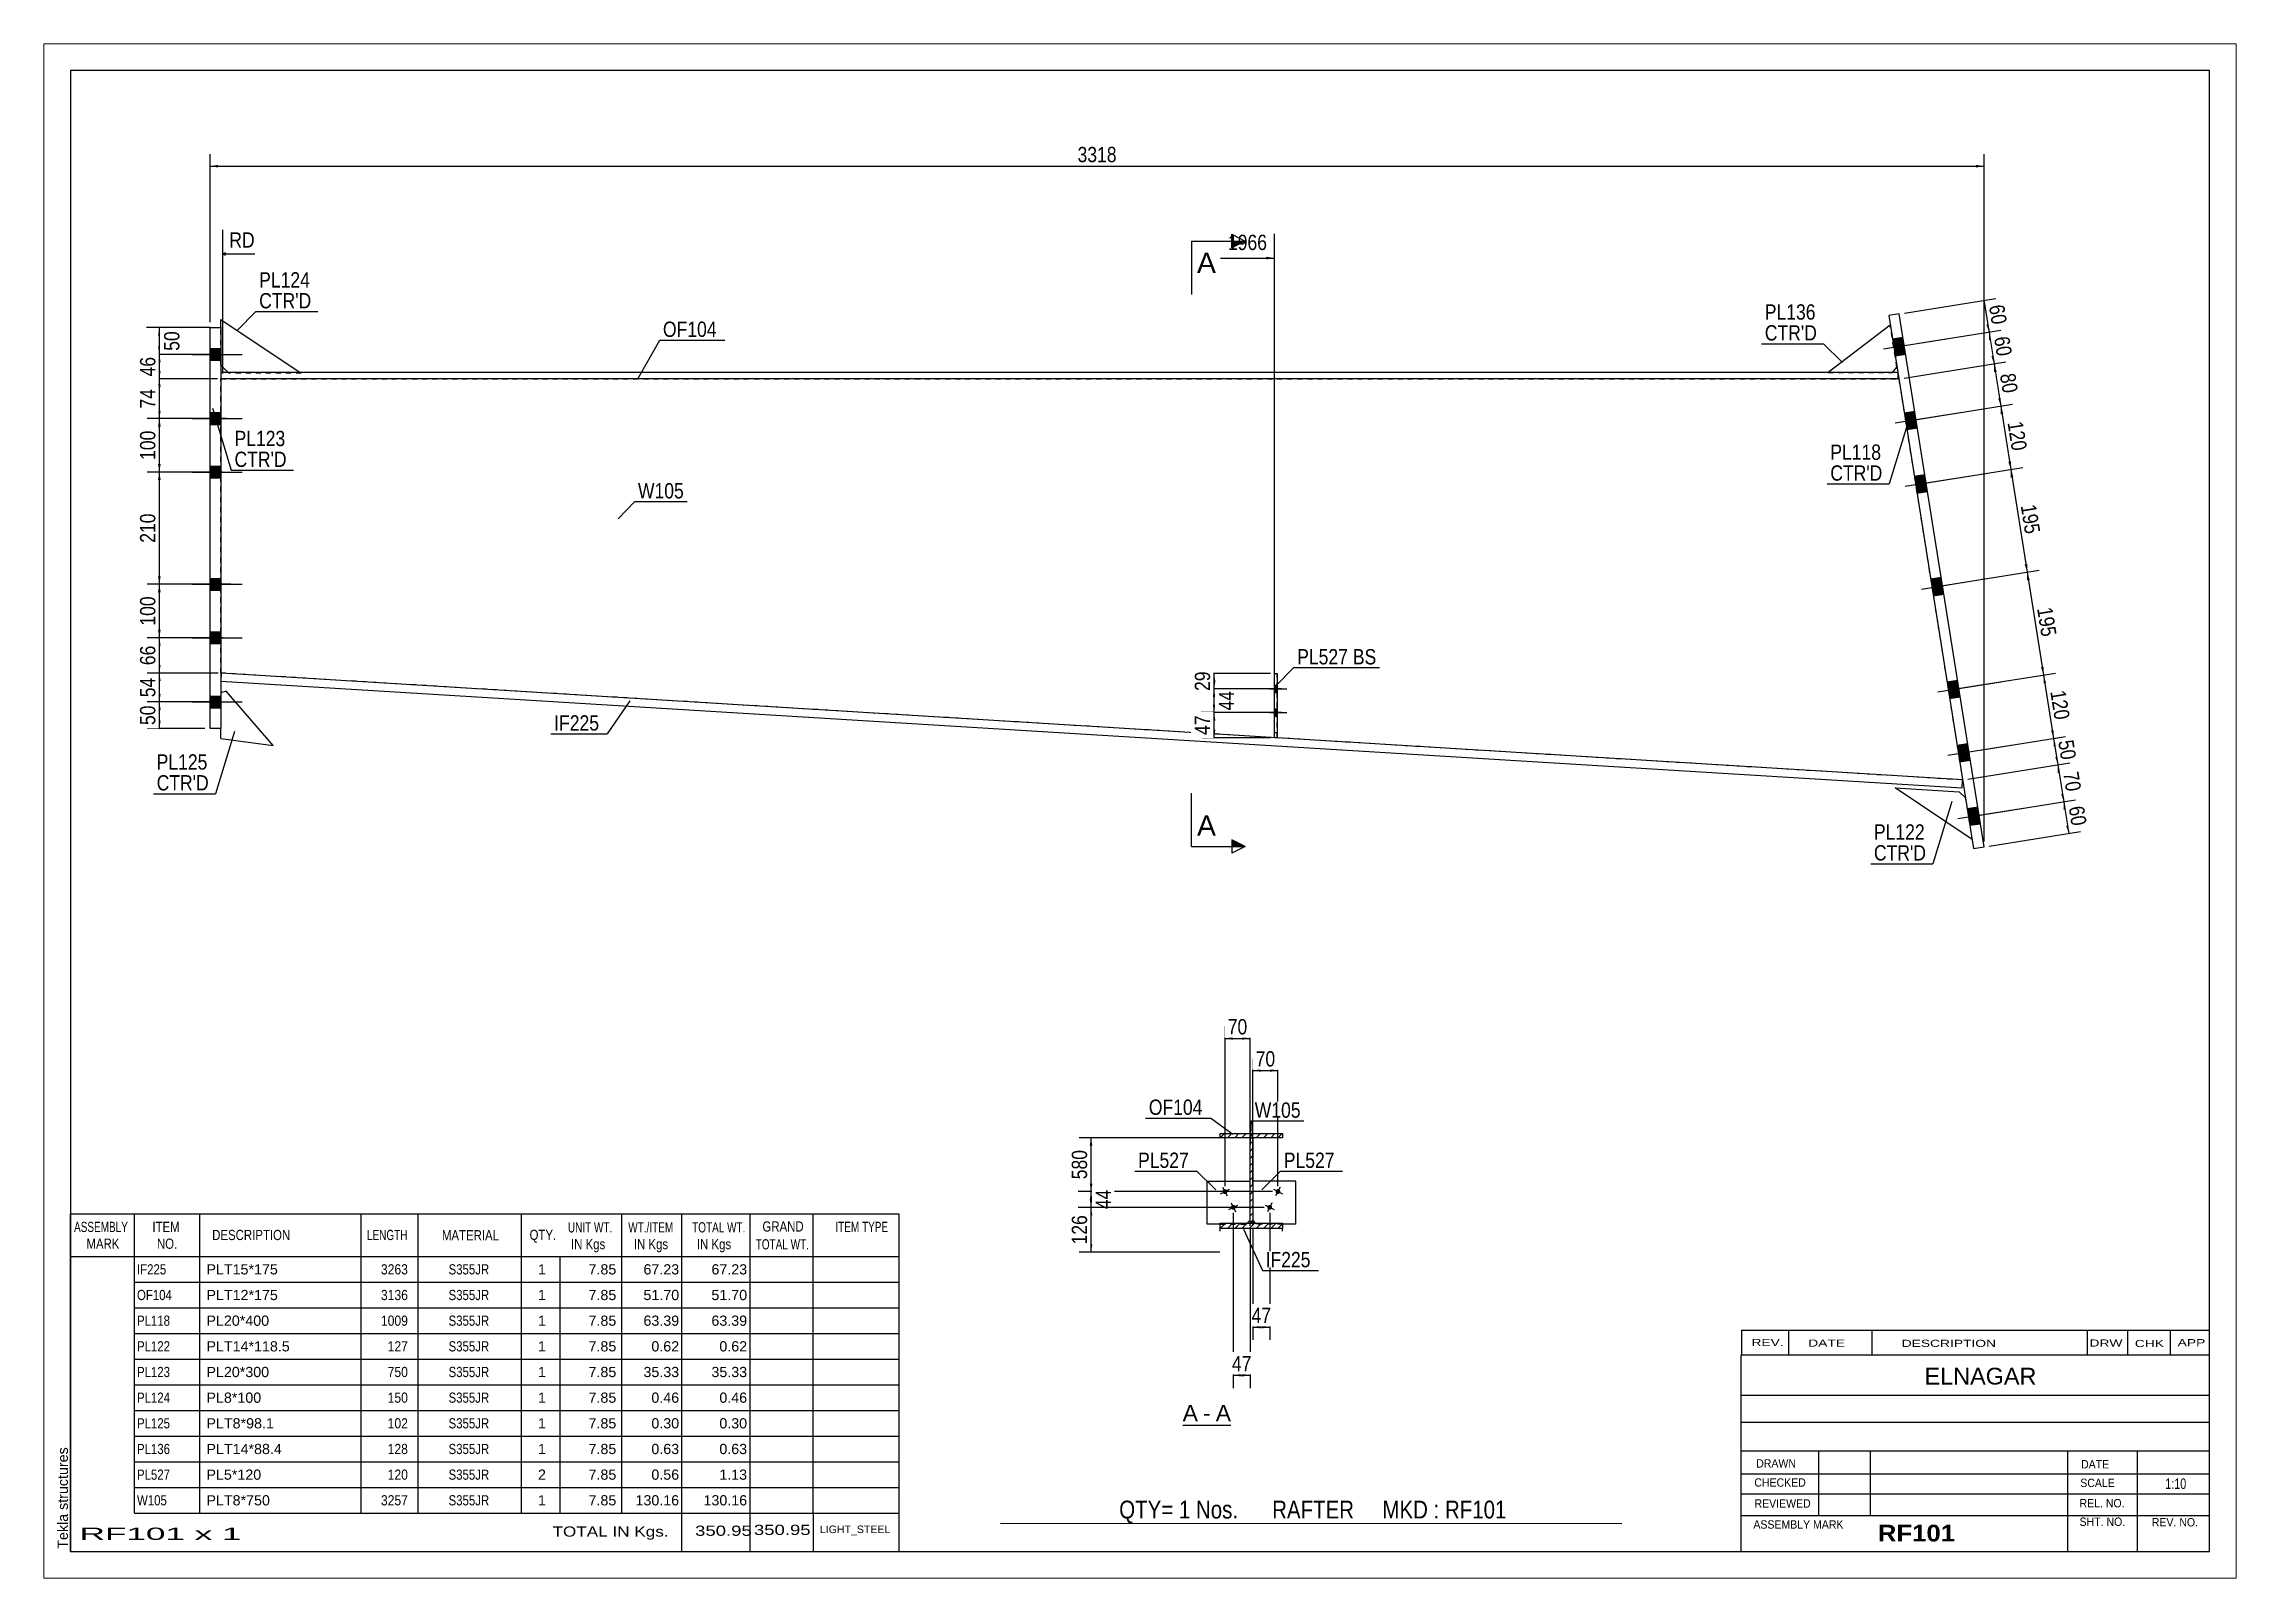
# Paper-space layout 'Layout1' of a CAD drawing. Header units: millimetres. Extents: x 0 to 410, y 0 to 287.
# The model-space entities are those that its viewports show. They can reach past a viewport. Long polylines and large blocks are cut down to what shows.
import ezdxf

# ---------------------------------------------------------------- set-up
doc = ezdxf.new("R2010")
doc.units = ezdxf.units.MM
doc.linetypes.add('DXK_LINE_DOT1', pattern=[1.8814, 0.9407, -0.9407])
doc.linetypes.add('DXK_LINE_DOT2', pattern=[3.9198, 1.9599, -1.9599])
doc.layers.add('Viewport layer', color=7, linetype='Continuous', plot=False)
doc.styles.add('Arial', font='ARIAL.TTF', dxfattribs={"height": 0.2})
doc.styles.add('Arial Bold', font='ARIALBD.TTF', dxfattribs={"height": 0.2})
doc.styles.add('Arial Narrow', font='ARIALN.TTF', dxfattribs={"height": 0.2})

# ---------------------------------------------------------------- blocks, each defined once
blk = doc.blocks.new('Unknown-623643903-1210')
at = {"color": 5, "linetype": 'Continuous'}
for p, q in [((371.9, 95.19), (-28.1, 95.19)), ((-28.1, 95.19), (-28.1, -181.81)), ((371.9, -181.81), (371.9, 95.19)), ((-28.1, -181.81), (371.9, -181.81))]:
    blk.add_line(p, q, dxfattribs=at)
at = {"color": 174, "linetype": 'Continuous', "style": 'Arial'}
blk.add_text('Tekla structures', height=1.9102, rotation=90, dxfattribs=at).set_placement((-28.6, -181.31))
blk = doc.blocks.new('Unknown-623643903-12 - 3113')
at = {"color": 7, "linetype": 'Continuous'}
blk.add_line((179.88, -158.2), (188.91, -158.2), dxfattribs=at)
at = {"color": 0, "linetype": 'Continuous'}
blk.add_wipeout([(182.73, -157.45), (182.73, -154.25), (179.88, -154.25), (179.88, -157.45)], dxfattribs=at)
blk.add_wipeout([(185.11, -157.45), (185.11, -154.25), (183.69, -154.25), (183.69, -157.45)], dxfattribs=at)
at = {"color": 96, "linetype": 'Continuous', "style": 'Arial'}
blk.add_text('A', height=3.06, dxfattribs=at).set_placement((179.88, -157.45))
at = {"color": 0, "linetype": 'Continuous'}
blk.add_wipeout([(188.91, -157.45), (188.91, -154.25), (186.07, -154.25), (186.07, -157.45)], dxfattribs=at)
at = {"color": 96, "linetype": 'Continuous', "style": 'Arial'}
for s, p in [('A', (186.07, -157.45)), ('-', (183.69, -157.45))]:
    blk.add_text(s, height=3.06, dxfattribs=at).set_placement(p)
blk = doc.blocks.new('Part-623643903-1256 - 1231')
at = {"color": 2, "linetype": 'Continuous'}
for p, q in [((0.09, -17.5), (0, -18.99)), ((0, -19), (325.64, -39)), ((325.74, -37.5), (0.09, -17.5)), ((325.64, -39), (325.74, -37.5))]:
    blk.add_line(p, q, dxfattribs=at)
at = {"color": 7, "linetype": 'DXK_LINE_DOT1'}
blk.add_line((0, -18.99), (0, -19), dxfattribs=at)
blk = doc.blocks.new('Part-623643903-1278 - 1231')
at = {"color": 2, "linetype": 'Continuous'}
for p, q in [((313.62, 38.7), (0, 38.7)), ((313.62, 37.5), (0, 37.5)), ((313.62, 38.7), (313.62, 37.5))]:
    blk.add_line(p, q, dxfattribs=at)
at = {"color": 7, "linetype": 'DXK_LINE_DOT1'}
blk.add_line((0, 38.7), (0, 37.5), dxfattribs=at)
blk = doc.blocks.new('Part-623643903-1331 - 1231')
at = {"color": 2, "linetype": 'Continuous'}
for p, q in [((313.9, 49.67), (311.92, 49.35)), ((311.92, 49.35), (327.78, -50.34)), ((329.75, -50.02), (313.9, 49.67)), ((327.78, -50.34), (329.75, -50.02))]:
    blk.add_line(p, q, dxfattribs=at)
blk = doc.blocks.new('Part-623643903-1360 - 1231')
at = {"color": 2, "linetype": 'Continuous'}
for p, q in [((312.2, 47.59), (300.62, 38.7)), ((312.62, 38.7), (313.46, 39.69))]:
    blk.add_line(p, q, dxfattribs=at)
at = {"color": 7, "linetype": 'DXK_LINE_DOT1'}
for p, q in [((313.46, 39.69), (312.2, 47.59)), ((300.62, 38.7), (312.62, 38.7))]:
    blk.add_line(p, q, dxfattribs=at)
blk = doc.blocks.new('Part-623643903-1389 - 1231')
at = {"color": 2, "linetype": 'Continuous'}
for p, q in [((327.51, -48.67), (313.12, -38.96)), ((313.12, -38.96), (325.1, -39.72)), ((325.1, -39.72), (326.25, -40.77))]:
    blk.add_line(p, q, dxfattribs=at)
at = {"color": 7, "linetype": 'DXK_LINE_DOT1'}
blk.add_line((326.25, -40.77), (327.51, -48.67), dxfattribs=at)
blk = doc.blocks.new('Part-623643903-1418 - 1231')
at = {"color": 2, "linetype": 'Continuous'}
for p, q in [((-2, 47.1), (0, 47.1)), ((-2, -27.9), (-2, 47.1)), ((0, 47.1), (0, -27.9)), ((0, -27.9), (-2, -27.9))]:
    blk.add_line(p, q, dxfattribs=at)
blk = doc.blocks.new('Part-623643903-1447 - 1231')
at = {"color": 2, "linetype": 'Continuous'}
for p, q in [((0.98, -20.87), (0, -21.23)), ((9.81, -31.08), (0.98, -20.87)), ((0, -29.73), (0, -27.9)), ((0, -29.73), (9.81, -31.08))]:
    blk.add_line(p, q, dxfattribs=at)
at = {"color": 7, "linetype": 'DXK_LINE_DOT1'}
blk.add_line((0, -21.23), (0, -27.9), dxfattribs=at)
blk = doc.blocks.new('Part-623643903-1476 - 1231')
at = {"color": 2, "linetype": 'Continuous'}
for p, q in [((0, 47.1), (0, 48.6)), ((0, 48.6), (14.85, 38.7)), ((1.4, 38.7), (0, 40.1))]:
    blk.add_line(p, q, dxfattribs=at)
at = {"color": 7, "linetype": 'DXK_LINE_DOT1'}
for p, q in [((0, 40.1), (0, 47.1)), ((1.4, 38.7), (1.5, 38.6)), ((15, 38.6), (1.5, 38.6)), ((14.85, 38.7), (15, 38.6))]:
    blk.add_line(p, q, dxfattribs=at)
blk = doc.blocks.new('Part-623643903-1492 - 1231')
at = {"color": 7, "linetype": 'DXK_LINE_DOT1'}
for p, q in [((0, -17.5), (0, 37.5)), ((0, 37.5), (313.62, 37.5)), ((313.81, 37.5), (325.74, -37.5)), ((325.74, -37.5), (0.09, -17.5))]:
    blk.add_line(p, q, dxfattribs=at)
at = {"color": 2, "linetype": 'Continuous'}
for p, q in [((313.62, 37.5), (313.81, 37.5)), ((0.09, -17.5), (0, -17.5))]:
    blk.add_line(p, q, dxfattribs=at)
blk = doc.blocks.new('Bolt-623643903-1493 - 1231')
at = {"linetype": 'Continuous'}
for points in [[(312.62, 45.01), (313.12, 41.85), (315.09, 42.16), (314.59, 45.32)], [(312.62, 45.01), (313.12, 41.85), (315.09, 42.16), (314.59, 45.32)], [(314.81, 31.18), (315.32, 28.02), (317.29, 28.34), (316.79, 31.5)], [(314.81, 31.18), (315.32, 28.02), (317.29, 28.34), (316.79, 31.5)], [(316.7, 19.33), (317.2, 16.17), (319.18, 16.48), (318.67, 19.64)], [(316.7, 19.33), (317.2, 16.17), (319.18, 16.48), (318.67, 19.64)], [(319.76, 0.1), (320.26, -3.06), (322.23, -2.74), (321.73, 0.42)], [(319.76, 0.1), (320.26, -3.06), (322.23, -2.74), (321.73, 0.42)], [(322.81, -19.13), (323.32, -22.29), (325.29, -21.97), (324.79, -18.81)], [(322.81, -19.13), (323.32, -22.29), (325.29, -21.97), (324.79, -18.81)], [(324.7, -30.98), (325.2, -34.14), (327.18, -33.83), (326.67, -30.67)], [(324.7, -30.98), (325.2, -34.14), (327.18, -33.83), (326.67, -30.67)], [(326.58, -42.83), (327.08, -45.99), (329.06, -45.68), (328.56, -42.52)], [(326.58, -42.83), (327.08, -45.99), (329.06, -45.68), (328.56, -42.52)]]:
    blk.add_hatch(color=3, dxfattribs=at).paths.add_polyline_path(points)
at = {"color": 3, "linetype": 'Continuous'}
for p, q in [((312.62, 45.01), (314.59, 45.32)), ((312.62, 45.01), (314.59, 45.32)), ((310.92, 43.12), (322.74, 45)), ((310.92, 43.12), (322.74, 45)), ((313.12, 41.85), (315.09, 42.16)), ((313.12, 41.85), (315.09, 42.16)), ((313.11, 29.29), (324.94, 31.17)), ((313.11, 29.29), (324.94, 31.17)), ((314.81, 31.18), (316.79, 31.5)), ((314.81, 31.18), (316.79, 31.5)), ((315.32, 28.02), (317.29, 28.34)), ((315.32, 28.02), (317.29, 28.34)), ((315, 17.44), (326.83, 19.32)), ((315, 17.44), (326.83, 19.32)), ((316.7, 19.33), (318.67, 19.64)), ((316.7, 19.33), (318.67, 19.64)), ((317.2, 16.17), (319.18, 16.48)), ((317.2, 16.17), (319.18, 16.48)), ((318.06, -1.79), (329.88, 0.09)), ((318.06, -1.79), (329.88, 0.09)), ((319.76, 0.1), (321.73, 0.42)), ((319.76, 0.1), (321.73, 0.42)), ((320.26, -3.06), (322.23, -2.74)), ((320.26, -3.06), (322.23, -2.74)), ((321.11, -21.02), (332.94, -19.14)), ((321.11, -21.02), (332.94, -19.14)), ((322.81, -19.13), (324.79, -18.81)), ((322.81, -19.13), (324.79, -18.81)), ((323.32, -22.29), (325.29, -21.97)), ((323.32, -22.29), (325.29, -21.97)), ((323, -32.87), (334.83, -30.99)), ((323, -32.87), (334.83, -30.99)), ((324.7, -30.98), (326.67, -30.67)), ((324.7, -30.98), (326.67, -30.67)), ((325.2, -34.14), (327.18, -33.83)), ((325.2, -34.14), (327.18, -33.83)), ((324.88, -44.72), (336.71, -42.84)), ((324.88, -44.72), (336.71, -42.84)), ((326.58, -42.83), (328.56, -42.52)), ((326.58, -42.83), (328.56, -42.52)), ((327.08, -45.99), (329.06, -45.68)), ((327.08, -45.99), (329.06, -45.68))]:
    blk.add_line(p, q, dxfattribs=at)
blk = doc.blocks.new('Bolt-623643903-1494 - 1231')
at = {"linetype": 'Continuous'}
for points in [[(-2, 43.2), (-2, 41), (0, 41), (0, 43.2)], [(-2, 43.2), (-2, 41), (0, 41), (0, 43.2)], [(-2, 31.2), (-2, 29), (0, 29), (0, 31.2)], [(-2, 31.2), (-2, 29), (0, 29), (0, 31.2)], [(-2, 21.2), (-2, 19), (0, 19), (0, 21.2)], [(-2, 21.2), (-2, 19), (0, 19), (0, 21.2)], [(-2, 0.2), (-2, -2), (0, -2), (0, 0.2)], [(-2, 0.2), (-2, -2), (0, -2), (0, 0.2)], [(-2, -9.8), (-2, -12), (0, -12), (0, -9.8)], [(-2, -9.8), (-2, -12), (0, -12), (0, -9.8)], [(-2, -21.8), (-2, -24), (0, -24), (0, -21.8)], [(-2, -21.8), (-2, -24), (0, -24), (0, -21.8)]]:
    blk.add_hatch(color=3, dxfattribs=at).paths.add_polyline_path(points)
at = {"color": 3, "linetype": 'Continuous'}
for p, q in [((-5.34, 42.1), (4, 42.1)), ((-5.34, 42.1), (4, 42.1)), ((-2, 43.2), (0, 43.2)), ((-2, 43.2), (0, 43.2)), ((-2, 41), (0, 41)), ((-2, 41), (0, 41)), ((-5.34, 30.1), (4, 30.1)), ((-5.34, 30.1), (4, 30.1)), ((-2, 31.2), (0, 31.2)), ((-2, 31.2), (0, 31.2)), ((-2, 29), (0, 29)), ((-2, 29), (0, 29)), ((-2, 21.2), (0, 21.2)), ((-2, 21.2), (0, 21.2)), ((-5.34, 20.1), (4, 20.1)), ((-5.34, 20.1), (4, 20.1)), ((-2, 19), (0, 19)), ((-2, 19), (0, 19)), ((-2, 0.2), (0, 0.2)), ((-2, 0.2), (0, 0.2)), ((-5.34, -0.9), (4, -0.9)), ((-5.34, -0.9), (4, -0.9)), ((-2, -2), (0, -2)), ((-2, -2), (0, -2)), ((-5.34, -10.9), (4, -10.9)), ((-5.34, -10.9), (4, -10.9)), ((-2, -9.8), (0, -9.8)), ((-2, -9.8), (0, -9.8)), ((-2, -12), (0, -12)), ((-2, -12), (0, -12)), ((-5.34, -22.9), (4, -22.9)), ((-5.34, -22.9), (4, -22.9)), ((-2, -21.8), (0, -21.8)), ((-2, -21.8), (0, -21.8)), ((-2, -24), (0, -24)), ((-2, -24), (0, -24))]:
    blk.add_line(p, q, dxfattribs=at)
blk = doc.blocks.new('Part-623643903-2166 - 1231')
at = {"color": 7, "linetype": 'DXK_LINE_DOT1'}
for p, q in [((197.04, -29.6), (197.04, -17.6)), ((197.04, -17.6), (197.54, -17.6)), ((197.54, -29.6), (197.54, -17.6)), ((197.04, -28.6), (197.54, -28.6)), ((197.54, -29.6), (197.04, -29.6))]:
    blk.add_line(p, q, dxfattribs=at)
blk = doc.blocks.new('Part-623643903-2167 - 1231')
at = {"color": 2, "linetype": 'Continuous'}
for p, q in [((197.04, -29.6), (197.04, -17.6)), ((197.04, -17.6), (197.54, -17.6)), ((197.54, -17.6), (197.54, -29.6)), ((197.54, -29.6), (197.04, -29.6))]:
    blk.add_line(p, q, dxfattribs=at)
blk = doc.blocks.new('Bolt-623643903-2168 - 1231')
at = {"color": 3, "linetype": 'DXK_LINE_DOT2'}
for p, q in [((196.24, -20.47), (197.54, -20.47)), ((197.04, -19.77), (197.54, -19.77)), ((197.04, -21.17), (197.54, -21.17)), ((197.04, -24.2), (197.54, -24.2)), ((196.24, -24.9), (197.54, -24.9)), ((197.04, -25.6), (197.54, -25.6))]:
    blk.add_line(p, q, dxfattribs=at)
blk = doc.blocks.new('Bolt-623643903-2169 - 1231')
at = {"linetype": 'Continuous'}
for points in [[(197.54, -21.17), (197.54, -19.77), (197.04, -19.77), (197.04, -21.17)], [(197.54, -25.6), (197.54, -24.2), (197.04, -24.2), (197.04, -25.6)]]:
    blk.add_hatch(color=3, dxfattribs=at).paths.add_polyline_path(points)
at = {"color": 3, "linetype": 'Continuous'}
for p, q in [((196.09, -20.47), (199.39, -20.47)), ((197.04, -19.77), (197.54, -19.77)), ((197.04, -21.17), (197.54, -21.17)), ((197.04, -24.2), (197.54, -24.2)), ((196.09, -24.9), (199.39, -24.9)), ((197.04, -25.6), (197.54, -25.6))]:
    blk.add_line(p, q, dxfattribs=at)
blk = doc.blocks.new('Part-623643903-3121 - 3113')
at = {"linetype": 'Continuous'}
h = blk.add_hatch(dxfattribs=at)
h.set_pattern_fill('', scale=0.3, style=0, pattern_type=0)
h.set_pattern_definition([(45, (186.9169, -104.4183), (-0.67352, 0.67352), [])])
h.paths.add_polyline_path([(186.92, -103.62), (186.92, -104.42), (198.58, -104.42), (198.58, -103.62)])
at = {"color": 2, "linetype": 'Continuous'}
for p, q in [((186.92, -104.42), (186.92, -103.62)), ((186.92, -103.62), (198.58, -103.62)), ((198.58, -104.42), (186.92, -104.42)), ((198.58, -103.62), (198.58, -104.42))]:
    blk.add_line(p, q, dxfattribs=at)
blk = doc.blocks.new('Part-623643903-3130 - 3113')
at = {"color": 2, "linetype": 'Continuous'}
for p, q in [((184.46, -120.58), (184.46, -112.58)), ((184.46, -112.58), (192.46, -112.58)), ((192.46, -112.58), (192.46, -119.91)), ((186.92, -120.58), (184.46, -120.58)), ((191.97, -120.41), (192.46, -119.91))]:
    blk.add_line(p, q, dxfattribs=at)
at = {"color": 7, "linetype": 'DXK_LINE_DOT1'}
for p, q in [((186.92, -120.58), (191.8, -120.58)), ((191.8, -120.58), (191.97, -120.41))]:
    blk.add_line(p, q, dxfattribs=at)
blk = doc.blocks.new('Part-623643903-3122 - 3113')
at = {"linetype": 'Continuous'}
h = blk.add_hatch(dxfattribs=at)
h.set_pattern_fill('', scale=0.3, style=0, pattern_type=0)
h.set_pattern_definition([(45, (186.9169, -121.4081), (-0.67352, 0.67352), [])])
h.paths.add_polyline_path([(186.92, -120.41), (186.92, -121.41), (198.58, -121.41), (198.58, -120.41)])
at = {"color": 7, "linetype": 'DXK_LINE_DOT1'}
for p, q in [((186.92, -120.93), (186.92, -120.41)), ((198.58, -120.93), (198.58, -120.41))]:
    blk.add_line(p, q, dxfattribs=at)
at = {"color": 2, "linetype": 'Continuous'}
for p, q in [((186.92, -121.41), (186.92, -120.41)), ((186.92, -120.41), (198.58, -120.41)), ((186.92, -121.93), (186.92, -121.41)), ((198.58, -121.41), (186.92, -121.41)), ((198.58, -120.41), (198.58, -121.41)), ((198.58, -121.93), (198.58, -121.41))]:
    blk.add_line(p, q, dxfattribs=at)
blk = doc.blocks.new('Part-623643903-3131 - 3113')
at = {"color": 2, "linetype": 'Continuous'}
for p, q in [((193.04, -119.91), (193.04, -112.58)), ((201.04, -112.58), (193.04, -112.58)), ((201.04, -120.58), (201.04, -112.58)), ((193.53, -120.41), (193.04, -119.91)), ((201.04, -120.58), (198.58, -120.58))]:
    blk.add_line(p, q, dxfattribs=at)
at = {"color": 7, "linetype": 'DXK_LINE_DOT1'}
for p, q in [((193.7, -120.58), (193.53, -120.41)), ((198.58, -120.58), (193.7, -120.58))]:
    blk.add_line(p, q, dxfattribs=at)
blk = doc.blocks.new('Part-623643903-3132 - 3113')
at = {"linetype": 'Continuous'}
h = blk.add_hatch(dxfattribs=at)
h.set_pattern_fill('', scale=0.3, style=0, pattern_type=0)
h.set_pattern_definition([(45, (192.4835, -120.4062), (-0.67352, 0.67352), [])])
h.paths.add_polyline_path([(192.48, -104.42), (192.48, -120.41), (193.02, -120.41), (193.02, -104.42)])
at = {"color": 2, "linetype": 'Continuous'}
for p, q in [((192.48, -108.42), (192.48, -104.42)), ((192.48, -104.42), (193.02, -104.42)), ((193.02, -104.42), (193.02, -108.42)), ((192.48, -120.41), (192.48, -108.52)), ((193.02, -108.52), (193.02, -120.41)), ((193.02, -120.41), (192.48, -120.41))]:
    blk.add_line(p, q, dxfattribs=at)
at = {"color": 7, "linetype": 'DXK_LINE_DOT1'}
for p, q in [((192.48, -120.93), (192.48, -120.41)), ((193.02, -120.93), (193.02, -120.41))]:
    blk.add_line(p, q, dxfattribs=at)
blk = doc.blocks.new('Bolt-623643903-3141 - 3113')
at = {"linetype": 'Continuous'}
for points in [[(188.21, -114.28, -1), (187.39, -114.71, -1)], [(189.76, -117.23, -1), (188.94, -117.66, -1)]]:
    blk.add_hatch(color=3, dxfattribs=at).paths.add_polyline_path(points)
at = {"color": 3, "linetype": 'Continuous'}
for p, q in [((186.97, -114.93), (188.62, -114.06)), ((187.36, -113.67), (188.23, -115.32)), ((188.52, -117.88), (190.18, -117.01)), ((188.92, -116.62), (189.78, -118.27))]:
    blk.add_line(p, q, dxfattribs=at)
blk = doc.blocks.new('Bolt-623643903-3142 - 3113')
at = {"linetype": 'Continuous'}
for points in [[(198.11, -114.71, -1), (197.29, -114.28, -1)], [(196.56, -117.66, -1), (195.74, -117.23, -1)]]:
    blk.add_hatch(color=3, dxfattribs=at).paths.add_polyline_path(points)
at = {"color": 3, "linetype": 'Continuous'}
for p, q in [((196.88, -114.06), (198.53, -114.93)), ((198.14, -113.67), (197.27, -115.32)), ((195.32, -117.01), (196.98, -117.88)), ((196.58, -116.62), (195.72, -118.27))]:
    blk.add_line(p, q, dxfattribs=at)
blk = doc.blocks.new('StraightDimension-623643903-4540 - 1231')
at = {"linetype": 'Continuous'}
for points in [[(-11.75, 18.6), (-11.5, 20.1), (-11.25, 18.6)], [(-11.25, 0.6), (-11.5, -0.9), (-11.75, 0.6)]]:
    blk.add_hatch(color=7, dxfattribs=at).paths.add_polyline_path(points)
at = {"color": 7, "linetype": 'Continuous'}
for p, q in [((0.32, 20.1), (-13.75, 20.1)), ((-11.5, -0.9), (-11.5, 20.1)), ((1.87, -0.9), (-13.75, -0.9))]:
    blk.add_line(p, q, dxfattribs=at)
at = {"color": 0}
blk.add_wipeout([(-11.65, 12.95), (-15.85, 12.95), (-15.85, 6.26), (-11.65, 6.26)], dxfattribs=at)
at = {"color": 3, "style": 'Arial Narrow'}
blk.add_text('210', height=2.863, rotation=90.0002, dxfattribs=at).set_placement((-12.25, 6.86))
blk = doc.blocks.new('StraightDimension-623643903-4887 - 1231')
at = {"linetype": 'Continuous'}
for points in [[(337.81, -0.17), (337.82, 1.35), (338.3, -0.09)], [(340.89, -16.36), (340.88, -17.88), (340.4, -16.43)]]:
    blk.add_hatch(color=7, dxfattribs=at).paths.add_polyline_path(points)
at = {"color": 7, "linetype": 'Continuous'}
for p, q in [((320.99, -1.32), (340.04, 1.71)), ((337.82, 1.35), (340.88, -17.88)), ((324.05, -20.55), (343.1, -17.52))]:
    blk.add_line(p, q, dxfattribs=at)
at = {"color": 0}
blk.add_wipeout([(340.02, -11.54), (344.17, -10.88), (343.12, -4.28), (338.97, -4.94)], dxfattribs=at)
at = {"color": 3, "style": 'Arial Narrow'}
blk.add_text('195', height=2.863, rotation=-80.9647, dxfattribs=at).set_placement((339.66, -5.44))
blk = doc.blocks.new('StraightDimension-623643903-4889 - 1231')
at = {"linetype": 'Continuous'}
for points in [[(332.87, 30.91), (332.88, 32.43), (333.36, 30.99)], [(334.78, 22.1), (334.76, 20.58), (334.28, 22.03)]]:
    blk.add_hatch(color=7, dxfattribs=at).paths.add_polyline_path(points)
at = {"color": 7, "linetype": 'Continuous'}
for p, q in [((316.05, 29.76), (335.1, 32.79)), ((332.88, 32.43), (334.76, 20.58)), ((317.94, 17.91), (336.99, 20.94))]:
    blk.add_line(p, q, dxfattribs=at)
at = {"color": 0}
blk.add_wipeout([(334.49, 23.23), (338.64, 23.89), (337.59, 30.49), (333.45, 29.83)], dxfattribs=at)
at = {"color": 3, "style": 'Arial Narrow'}
blk.add_text('120', height=2.863, rotation=-80.9647, dxfattribs=at).set_placement((334.13, 29.33))
blk = doc.blocks.new('StraightDimension-623643903-3079 - 1231')
at = {"linetype": 'Continuous'}
blk.add_hatch(color=7, dxfattribs=at).paths.add_polyline_path([(195.54, 60.37), (197.04, 60.12), (195.54, 59.87)])
at = {"color": 7, "linetype": 'Continuous'}
for p, q in [((197.04, -17.53), (197.04, 64.62)), ((186.97, 60.12), (197.04, 60.12))]:
    blk.add_line(p, q, dxfattribs=at)
at = {"color": 0, "linetype": 'Continuous'}
blk.add_wipeout([(6.93, 61.47), (6.93, 65.67), (0.99, 65.67), (0.99, 61.47)], dxfattribs=at)
at = {"color": 7, "linetype": 'Continuous'}
for p, q in [((0.4, 38.5), (0.4, 65.37)), ((0.9, 61.12), (0.4, 60.87)), ((0.9, 60.62), (0.4, 60.87)), ((6.33, 60.87), (0.4, 60.87))]:
    blk.add_line(p, q, dxfattribs=at)
at = {"color": 3, "linetype": 'Continuous', "style": 'Arial Narrow'}
blk.add_text('RD', height=2.863, dxfattribs=at).set_placement((1.59, 62.07))
at = {"color": 0}
blk.add_wipeout([(196.26, 61.02), (196.26, 65.22), (187.75, 65.22), (187.75, 61.02)], dxfattribs=at)
at = {"color": 3, "style": 'Arial Narrow'}
blk.add_text('1966', height=2.863, dxfattribs=at).set_placement((188.35, 61.62))
blk = doc.blocks.new('StraightDimension-623643903-4538 - 1231')
at = {"linetype": 'Continuous'}
for points in [[(-11.75, 36), (-11.5, 37.5), (-11.25, 36)], [(-11.25, 31.6), (-11.5, 30.1), (-11.75, 31.6)]]:
    blk.add_hatch(color=7, dxfattribs=at).paths.add_polyline_path(points)
at = {"color": 7, "linetype": 'Continuous'}
for p, q in [((-0.6, 37.5), (-13.75, 37.5)), ((-11.5, 30.1), (-11.5, 37.5)), ((1, 30.1), (-13.75, 30.1))]:
    blk.add_line(p, q, dxfattribs=at)
at = {"color": 0}
blk.add_wipeout([(-11.65, 36.23), (-15.85, 36.23), (-15.85, 31.37), (-11.65, 31.37)], dxfattribs=at)
at = {"color": 3, "style": 'Arial Narrow'}
blk.add_text('74', height=2.863, rotation=90.0002, dxfattribs=at).set_placement((-12.25, 31.97))
blk = doc.blocks.new('StraightDimension-623643903-4536 - 1231')
at = {"linetype": 'Continuous'}
for points in [[(-11.75, 45.6), (-11.5, 47.1), (-11.25, 45.6)], [(-11.25, 43.6), (-11.5, 42.1), (-11.75, 43.6)]]:
    blk.add_hatch(color=7, dxfattribs=at).paths.add_polyline_path(points)
at = {"color": 7, "linetype": 'Continuous'}
for p, q in [((-2, 47.1), (-13.9, 47.1)), ((-11.5, 42.1), (-11.5, 47.1)), ((-1, 42.1), (-13.9, 42.1))]:
    blk.add_line(p, q, dxfattribs=at)
at = {"color": 0}
blk.add_wipeout([(-7.15, 47.03), (-11.35, 47.03), (-11.35, 42.17), (-7.15, 42.17)], dxfattribs=at)
at = {"color": 3, "style": 'Arial Narrow'}
blk.add_text('50', height=2.863, rotation=90.0002, dxfattribs=at).set_placement((-7.75, 42.77))
blk = doc.blocks.new('StraightDimension-623643903-4541 - 1231')
at = {"linetype": 'Continuous'}
for points in [[(-11.75, -2.4), (-11.5, -0.9), (-11.25, -2.4)], [(-11.25, -9.4), (-11.5, -10.9), (-11.75, -9.4)]]:
    blk.add_hatch(color=7, dxfattribs=at).paths.add_polyline_path(points)
at = {"color": 7, "linetype": 'Continuous'}
for p, q in [((1.87, -0.9), (-13.75, -0.9)), ((-11.5, -10.9), (-11.5, -0.9)), ((0.42, -10.9), (-13.75, -10.9))]:
    blk.add_line(p, q, dxfattribs=at)
at = {"color": 0}
blk.add_wipeout([(-11.65, -2.55), (-15.85, -2.55), (-15.85, -9.24), (-11.65, -9.24)], dxfattribs=at)
at = {"color": 3, "style": 'Arial Narrow'}
blk.add_text('100', height=2.863, rotation=90.0002, dxfattribs=at).set_placement((-12.25, -8.64))
blk = doc.blocks.new('StraightDimension-623643903-4890 - 1231')
at = {"linetype": 'Continuous'}
for points in [[(331.61, 38.81), (331.62, 40.33), (332.11, 38.89)], [(332.89, 33.95), (332.88, 32.43), (332.4, 33.88)]]:
    blk.add_hatch(color=7, dxfattribs=at).paths.add_polyline_path(points)
at = {"color": 7, "linetype": 'Continuous'}
for p, q in [((314.8, 37.66), (333.85, 40.69)), ((331.62, 40.33), (332.88, 32.43)), ((316.05, 29.76), (335.1, 32.79))]:
    blk.add_line(p, q, dxfattribs=at)
at = {"color": 0}
blk.add_wipeout([(332.78, 34.01), (336.93, 34.67), (336.17, 39.47), (332.02, 38.81)], dxfattribs=at)
at = {"color": 3, "style": 'Arial Narrow'}
blk.add_text('80', height=2.863, rotation=-80.9647, dxfattribs=at).set_placement((332.71, 38.31))
blk = doc.blocks.new('StraightDimension-623643903-4892 - 1231')
at = {"linetype": 'Continuous'}
for points in [[(329.73, 50.67), (329.74, 52.19), (330.22, 50.74)], [(330.69, 47.78), (330.68, 46.26), (330.2, 47.7)]]:
    blk.add_hatch(color=7, dxfattribs=at).paths.add_polyline_path(points)
at = {"color": 7, "linetype": 'Continuous'}
for p, q in [((314.89, 49.82), (331.96, 52.54)), ((329.74, 52.19), (330.68, 46.26)), ((318.36, 44.3), (332.9, 46.61))]:
    blk.add_line(p, q, dxfattribs=at)
at = {"color": 0}
blk.add_wipeout([(330.74, 46.85), (334.89, 47.51), (334.12, 52.3), (329.98, 51.64)], dxfattribs=at)
at = {"color": 3, "style": 'Arial Narrow'}
blk.add_text('60', height=2.863, rotation=-80.9647, dxfattribs=at).set_placement((330.66, 51.15))
blk = doc.blocks.new('StraightDimension-623643903-2643 - 1231')
at = {"linetype": 'Continuous'}
for points in [[(185.51, -21.97), (185.76, -20.47), (186.01, -21.97)], [(186.01, -23.4), (185.76, -24.9), (185.51, -23.4)]]:
    blk.add_hatch(color=7, dxfattribs=at).paths.add_polyline_path(points)
at = {"color": 7, "linetype": 'Continuous'}
for p, q in [((198.39, -20.47), (183.36, -20.47)), ((185.76, -24.9), (185.76, -20.47)), ((198.39, -24.9), (183.36, -24.9))]:
    blk.add_line(p, q, dxfattribs=at)
at = {"color": 0}
blk.add_wipeout([(190.11, -20.26), (185.91, -20.26), (185.91, -25.11), (190.11, -25.11)], dxfattribs=at)
at = {"color": 3, "style": 'Arial Narrow'}
blk.add_text('44', height=2.863, rotation=90.0002, dxfattribs=at).set_placement((189.51, -24.51))
blk = doc.blocks.new('StraightDimension-623643903-1695 - 1231')
at = {"linetype": 'Continuous'}
for points in [[(-0.5, 77.05), (-2, 77.3), (-0.5, 77.55)], [(328.25, 77.55), (329.75, 77.3), (328.25, 77.05)]]:
    blk.add_hatch(color=7, dxfattribs=at).paths.add_polyline_path(points)
at = {"color": 7, "linetype": 'Continuous'}
for p, q in [((-2, 48.1), (-2, 79.55)), ((329.75, -49.02), (329.75, 79.55)), ((-2, 77.3), (329.75, 77.3))]:
    blk.add_line(p, q, dxfattribs=at)
at = {"color": 0}
blk.add_wipeout([(168.13, 77.45), (168.13, 81.65), (159.62, 81.65), (159.62, 77.45)], dxfattribs=at)
at = {"color": 3, "style": 'Arial Narrow'}
blk.add_text('3318', height=2.863, dxfattribs=at).set_placement((160.22, 78.05))
blk = doc.blocks.new('StraightDimension-623643903-4543 - 1231')
at = {"linetype": 'Continuous'}
for points in [[(-11.75, -19), (-11.5, -17.5), (-11.25, -19)], [(-11.25, -21.4), (-11.5, -22.9), (-11.75, -21.4)]]:
    blk.add_hatch(color=7, dxfattribs=at).paths.add_polyline_path(points)
at = {"color": 7, "linetype": 'Continuous'}
for p, q in [((-0.51, -17.5), (-13.75, -17.5)), ((-11.5, -22.9), (-11.5, -17.5)), ((-1, -22.9), (-13.75, -22.9))]:
    blk.add_line(p, q, dxfattribs=at)
at = {"color": 0}
blk.add_wipeout([(-11.65, -17.77), (-15.85, -17.77), (-15.85, -22.63), (-11.65, -22.63)], dxfattribs=at)
at = {"color": 3, "style": 'Arial Narrow'}
blk.add_text('54', height=2.863, rotation=90.0002, dxfattribs=at).set_placement((-12.25, -22.03))
blk = doc.blocks.new('StraightDimension-623643903-2642 - 1231')
at = {"linetype": 'Continuous'}
for points in [[(185.51, -19.1), (185.76, -17.6), (186.01, -19.1)], [(186.01, -18.97), (185.76, -20.47), (185.51, -18.97)]]:
    blk.add_hatch(color=7, dxfattribs=at).paths.add_polyline_path(points)
at = {"color": 7, "linetype": 'Continuous'}
for p, q in [((196.29, -17.6), (183.51, -17.6)), ((198.39, -20.47), (183.51, -20.47)), ((185.76, -20.47), (185.76, -17.6))]:
    blk.add_line(p, q, dxfattribs=at)
at = {"color": 0}
blk.add_wipeout([(185.61, -16.61), (181.41, -16.61), (181.41, -21.46), (185.61, -21.46)], dxfattribs=at)
at = {"color": 3, "style": 'Arial Narrow'}
blk.add_text('29', height=2.863, rotation=90.0002, dxfattribs=at).set_placement((185.01, -20.86))
blk = doc.blocks.new('StraightDimension-623643903-4891 - 1231')
at = {"linetype": 'Continuous'}
for points in [[(330.67, 44.74), (330.68, 46.26), (331.16, 44.82)], [(331.63, 41.86), (331.62, 40.33), (331.14, 41.78)]]:
    blk.add_hatch(color=7, dxfattribs=at).paths.add_polyline_path(points)
at = {"color": 7, "linetype": 'Continuous'}
for p, q in [((318.36, 44.3), (332.9, 46.61)), ((330.68, 46.26), (331.62, 40.33)), ((314.8, 37.66), (333.85, 40.69))]:
    blk.add_line(p, q, dxfattribs=at)
at = {"color": 0}
blk.add_wipeout([(331.68, 40.92), (335.83, 41.58), (335.07, 46.38), (330.92, 45.72)], dxfattribs=at)
at = {"color": 3, "style": 'Arial Narrow'}
blk.add_text('60', height=2.863, rotation=-80.9647, dxfattribs=at).set_placement((331.61, 45.22))
blk = doc.blocks.new('StraightDimension-623643903-2644 - 1231')
at = {"linetype": 'Continuous'}
for points in [[(185.51, -26.4), (185.76, -24.9), (186.01, -26.4)], [(186.01, -28.1), (185.76, -29.6), (185.51, -28.1)]]:
    blk.add_hatch(color=7, dxfattribs=at).paths.add_polyline_path(points)
at = {"color": 7, "linetype": 'Continuous'}
for p, q in [((198.39, -24.9), (183.51, -24.9)), ((185.76, -29.6), (185.76, -24.9)), ((196.29, -29.6), (183.51, -29.6))]:
    blk.add_line(p, q, dxfattribs=at)
at = {"color": 0}
blk.add_wipeout([(185.61, -24.82), (181.41, -24.82), (181.41, -29.68), (185.61, -29.68)], dxfattribs=at)
at = {"color": 3, "style": 'Arial Narrow'}
blk.add_text('47', height=2.863, rotation=90.0002, dxfattribs=at).set_placement((185.01, -29.08))
blk = doc.blocks.new('StraightDimension-623643903-4537 - 1231')
at = {"linetype": 'Continuous'}
for points in [[(-11.75, 40.6), (-11.5, 42.1), (-11.25, 40.6)], [(-11.25, 39), (-11.5, 37.5), (-11.75, 39)]]:
    blk.add_hatch(color=7, dxfattribs=at).paths.add_polyline_path(points)
at = {"color": 7, "linetype": 'Continuous'}
for p, q in [((-1, 42.1), (-13.75, 42.1)), ((-11.5, 37.5), (-11.5, 42.1)), ((-0.6, 37.5), (-13.75, 37.5))]:
    blk.add_line(p, q, dxfattribs=at)
at = {"color": 0}
blk.add_wipeout([(-11.65, 42.23), (-15.85, 42.23), (-15.85, 37.37), (-11.65, 37.37)], dxfattribs=at)
at = {"color": 3, "style": 'Arial Narrow'}
blk.add_text('46', height=2.863, rotation=90.0002, dxfattribs=at).set_placement((-12.25, 37.97))
blk = doc.blocks.new('StraightDimension-623643903-4539 - 1231')
at = {"linetype": 'Continuous'}
for points in [[(-11.75, 28.6), (-11.5, 30.1), (-11.25, 28.6)], [(-11.25, 21.6), (-11.5, 20.1), (-11.75, 21.6)]]:
    blk.add_hatch(color=7, dxfattribs=at).paths.add_polyline_path(points)
at = {"color": 7, "linetype": 'Continuous'}
for p, q in [((1, 30.1), (-13.75, 30.1)), ((-11.5, 20.1), (-11.5, 30.1)), ((0.32, 20.1), (-13.75, 20.1))]:
    blk.add_line(p, q, dxfattribs=at)
at = {"color": 0}
blk.add_wipeout([(-11.65, 28.45), (-15.85, 28.45), (-15.85, 21.76), (-11.65, 21.76)], dxfattribs=at)
at = {"color": 3, "style": 'Arial Narrow'}
blk.add_text('100', height=2.863, rotation=90.0002, dxfattribs=at).set_placement((-12.25, 22.36))
blk = doc.blocks.new('StraightDimension-623643903-4542 - 1231')
at = {"linetype": 'Continuous'}
for points in [[(-11.75, -12.4), (-11.5, -10.9), (-11.25, -12.4)], [(-11.25, -16), (-11.5, -17.5), (-11.75, -16)]]:
    blk.add_hatch(color=7, dxfattribs=at).paths.add_polyline_path(points)
at = {"color": 7, "linetype": 'Continuous'}
for p, q in [((0.42, -10.9), (-13.75, -10.9)), ((-11.5, -17.5), (-11.5, -10.9)), ((-0.51, -17.5), (-13.75, -17.5))]:
    blk.add_line(p, q, dxfattribs=at)
at = {"color": 0}
blk.add_wipeout([(-11.65, -11.77), (-15.85, -11.77), (-15.85, -16.63), (-11.65, -16.63)], dxfattribs=at)
at = {"color": 3, "style": 'Arial Narrow'}
blk.add_text('66', height=2.863, rotation=90.0002, dxfattribs=at).set_placement((-12.25, -16.03))
blk = doc.blocks.new('StraightDimension-623643903-4544 - 1231')
at = {"linetype": 'Continuous'}
for points in [[(-11.75, -24.4), (-11.5, -22.9), (-11.25, -24.4)], [(-11.25, -26.4), (-11.5, -27.9), (-11.75, -26.4)]]:
    blk.add_hatch(color=7, dxfattribs=at).paths.add_polyline_path(points)
at = {"color": 7, "linetype": 'Continuous'}
for p, q in [((-1, -22.9), (-13.75, -22.9)), ((-11.5, -27.9), (-11.5, -22.9)), ((-3, -27.9), (-13.75, -27.9))]:
    blk.add_line(p, q, dxfattribs=at)
at = {"color": 0}
blk.add_wipeout([(-11.65, -22.97), (-15.85, -22.97), (-15.85, -27.83), (-11.65, -27.83)], dxfattribs=at)
at = {"color": 3, "style": 'Arial Narrow'}
blk.add_text('50', height=2.863, rotation=90.0002, dxfattribs=at).set_placement((-12.25, -27.23))
blk = doc.blocks.new('StraightDimension-623643903-4883 - 1231')
at = {"linetype": 'Continuous'}
for points in [[(344.64, -43.1), (344.65, -41.58), (345.13, -43.02)], [(345.6, -45.98), (345.59, -47.5), (345.11, -46.06)]]:
    blk.add_hatch(color=7, dxfattribs=at).paths.add_polyline_path(points)
at = {"color": 7, "linetype": 'Continuous'}
for p, q in [((327.82, -44.25), (346.87, -41.22)), ((344.65, -41.58), (345.59, -47.5)), ((330.74, -49.87), (347.81, -47.15))]:
    blk.add_line(p, q, dxfattribs=at)
at = {"color": 0}
blk.add_wipeout([(345.65, -46.92), (349.8, -46.26), (349.03, -41.46), (344.89, -42.12)], dxfattribs=at)
at = {"color": 3, "style": 'Arial Narrow'}
blk.add_text('60', height=2.863, rotation=-80.9647, dxfattribs=at).set_placement((345.57, -42.62))
blk = doc.blocks.new('StraightDimension-623643903-4884 - 1231')
at = {"linetype": 'Continuous'}
for points in [[(343.54, -36.19), (343.55, -34.67), (344.03, -36.11)], [(344.66, -40.06), (344.65, -41.58), (344.17, -40.14)]]:
    blk.add_hatch(color=7, dxfattribs=at).paths.add_polyline_path(points)
at = {"color": 7, "linetype": 'Continuous'}
for p, q in [((326.72, -37.35), (345.77, -34.32)), ((343.55, -34.67), (344.65, -41.58)), ((327.82, -44.25), (346.87, -41.22))]:
    blk.add_line(p, q, dxfattribs=at)
at = {"color": 0}
blk.add_wipeout([(344.63, -40.5), (348.78, -39.84), (348.01, -35.04), (343.87, -35.7)], dxfattribs=at)
at = {"color": 3, "style": 'Arial Narrow'}
blk.add_text('70', height=2.863, rotation=-80.9647, dxfattribs=at).set_placement((344.55, -36.2))
blk = doc.blocks.new('StraightDimension-623643903-4885 - 1231')
at = {"linetype": 'Continuous'}
for points in [[(342.75, -31.25), (342.76, -29.73), (343.25, -31.17)], [(343.56, -33.15), (343.55, -34.67), (343.07, -33.23)]]:
    blk.add_hatch(color=7, dxfattribs=at).paths.add_polyline_path(points)
at = {"color": 7, "linetype": 'Continuous'}
for p, q in [((329.04, -31.91), (344.99, -29.37)), ((342.76, -29.73), (343.55, -34.67)), ((326.72, -37.35), (345.77, -34.32))]:
    blk.add_line(p, q, dxfattribs=at)
at = {"color": 0}
blk.add_wipeout([(343.69, -34.57), (347.83, -33.91), (347.07, -29.12), (342.92, -29.78)], dxfattribs=at)
at = {"color": 3, "style": 'Arial Narrow'}
blk.add_text('50', height=2.863, rotation=-80.9647, dxfattribs=at).set_placement((343.61, -30.28))
blk = doc.blocks.new('StraightDimension-623643903-4886 - 1231')
at = {"linetype": 'Continuous'}
for points in [[(340.87, -19.4), (340.88, -17.88), (341.36, -19.32)], [(342.78, -28.21), (342.76, -29.73), (342.28, -28.28)]]:
    blk.add_hatch(color=7, dxfattribs=at).paths.add_polyline_path(points)
at = {"color": 7, "linetype": 'Continuous'}
for p, q in [((324.05, -20.55), (343.1, -17.52)), ((340.88, -17.88), (342.76, -29.73)), ((329.04, -31.91), (344.99, -29.37))]:
    blk.add_line(p, q, dxfattribs=at)
at = {"color": 0}
blk.add_wipeout([(342.49, -27.08), (346.64, -26.42), (345.59, -19.82), (341.44, -20.48)], dxfattribs=at)
at = {"color": 3, "style": 'Arial Narrow'}
blk.add_text('120', height=2.863, rotation=-80.9647, dxfattribs=at).set_placement((342.13, -20.98))
blk = doc.blocks.new('StraightDimension-623643903-4888 - 1231')
at = {"linetype": 'Continuous'}
for points in [[(334.75, 19.06), (334.76, 20.58), (335.25, 19.14)], [(337.83, 2.87), (337.82, 1.35), (337.34, 2.8)]]:
    blk.add_hatch(color=7, dxfattribs=at).paths.add_polyline_path(points)
at = {"color": 7, "linetype": 'Continuous'}
for p, q in [((317.94, 17.91), (336.99, 20.94)), ((334.76, 20.58), (337.82, 1.35)), ((320.99, -1.32), (340.04, 1.71))]:
    blk.add_line(p, q, dxfattribs=at)
at = {"color": 0}
blk.add_wipeout([(336.97, 7.69), (341.11, 8.35), (340.06, 14.95), (335.92, 14.29)], dxfattribs=at)
at = {"color": 3, "style": 'Arial Narrow'}
blk.add_text('195', height=2.863, rotation=-80.9647, dxfattribs=at).set_placement((336.6, 13.79))
blk = doc.blocks.new('StraightDimension-623643903-3196 - 3113')
at = {"linetype": 'Continuous'}
for points in [[(162.5, -105.92), (162.75, -104.42), (163, -105.92)], [(163, -113), (162.75, -114.5), (162.5, -113)]]:
    blk.add_hatch(color=7, dxfattribs=at).paths.add_polyline_path(points)
at = {"color": 7, "linetype": 'Continuous'}
for p, q in [((191.48, -104.42), (160.5, -104.42)), ((162.75, -114.5), (162.75, -104.42)), ((196.7, -114.5), (160.5, -114.5))]:
    blk.add_line(p, q, dxfattribs=at)
at = {"color": 0}
blk.add_wipeout([(162.6, -106.12), (158.4, -106.12), (158.4, -112.8), (162.6, -112.8)], dxfattribs=at)
at = {"color": 3, "style": 'Arial Narrow'}
blk.add_text('580', height=2.863, rotation=90.0002, dxfattribs=at).set_placement((162, -112.2))
blk = doc.blocks.new('StraightDimension-623643903-3222 - 3113')
at = {"linetype": 'Continuous'}
for points in [[(194.52, -92.1), (193.02, -91.85), (194.52, -91.6)], [(196.2, -91.6), (197.7, -91.85), (196.2, -92.1)]]:
    blk.add_hatch(color=7, dxfattribs=at).paths.add_polyline_path(points)
at = {"color": 7, "linetype": 'Continuous'}
for p, q in [((193.02, -113.5), (193.02, -89.6)), ((197.7, -113.5), (197.7, -89.6)), ((193.02, -91.85), (197.7, -91.85))]:
    blk.add_line(p, q, dxfattribs=at)
at = {"color": 0}
blk.add_wipeout([(197.79, -91.7), (197.79, -87.5), (192.93, -87.5), (192.93, -91.7)], dxfattribs=at)
at = {"color": 3, "style": 'Arial Narrow'}
blk.add_text('70', height=2.863, dxfattribs=at).set_placement((193.53, -91.1))
blk = doc.blocks.new('StraightDimension-623643903-3197 - 3113')
at = {"linetype": 'Continuous'}
for points in [[(162.5, -116), (162.75, -114.5), (163, -116)], [(163, -115.95), (162.75, -117.45), (162.5, -115.95)]]:
    blk.add_hatch(color=7, dxfattribs=at).paths.add_polyline_path(points)
at = {"color": 7, "linetype": 'Continuous'}
for p, q in [((196.7, -114.5), (160.35, -114.5)), ((162.75, -117.45), (162.75, -114.5)), ((195.15, -117.45), (160.35, -117.45))]:
    blk.add_line(p, q, dxfattribs=at)
at = {"color": 0}
blk.add_wipeout([(167.1, -113.54), (162.9, -113.54), (162.9, -118.4), (167.1, -118.4)], dxfattribs=at)
at = {"color": 3, "style": 'Arial Narrow'}
blk.add_text('44', height=2.863, rotation=90.0002, dxfattribs=at).set_placement((166.5, -117.8))
blk = doc.blocks.new('StraightDimension-623643903-3198 - 3113')
at = {"linetype": 'Continuous'}
for points in [[(162.5, -118.95), (162.75, -117.45), (163, -118.95)], [(163, -124.35), (162.75, -125.85), (162.5, -124.35)]]:
    blk.add_hatch(color=7, dxfattribs=at).paths.add_polyline_path(points)
at = {"color": 7, "linetype": 'Continuous'}
for p, q in [((195.15, -117.45), (160.5, -117.45)), ((162.75, -125.85), (162.75, -117.45)), ((186.8, -125.85), (160.5, -125.85))]:
    blk.add_line(p, q, dxfattribs=at)
at = {"color": 0}
blk.add_wipeout([(162.6, -118.31), (158.4, -118.31), (158.4, -124.99), (162.6, -124.99)], dxfattribs=at)
at = {"color": 3, "style": 'Arial Narrow'}
blk.add_text('126', height=2.863, rotation=90.0002, dxfattribs=at).set_placement((162, -124.39))
blk = doc.blocks.new('StraightDimension-623643903-3212 - 3113')
at = {"linetype": 'Continuous'}
for points in [[(194.52, -140.1), (193.02, -139.85), (194.52, -139.6)], [(194.65, -139.6), (196.15, -139.85), (194.65, -140.1)]]:
    blk.add_hatch(color=7, dxfattribs=at).paths.add_polyline_path(points)
at = {"color": 7, "linetype": 'Continuous'}
for p, q in [((196.15, -118.45), (196.15, -142.25)), ((193.02, -121.45), (193.02, -142.25)), ((193.02, -139.85), (196.15, -139.85))]:
    blk.add_line(p, q, dxfattribs=at)
at = {"color": 0}
blk.add_wipeout([(197.01, -139.7), (197.01, -135.5), (192.16, -135.5), (192.16, -139.7)], dxfattribs=at)
at = {"color": 3, "style": 'Arial Narrow'}
blk.add_text('47', height=2.863, dxfattribs=at).set_placement((192.76, -139.1))
blk = doc.blocks.new('StraightDimension-623643903-3217 - 3113')
at = {"linetype": 'Continuous'}
for points in [[(190.85, -149.1), (189.35, -148.85), (190.85, -148.6)], [(190.98, -148.6), (192.48, -148.85), (190.98, -149.1)]]:
    blk.add_hatch(color=7, dxfattribs=at).paths.add_polyline_path(points)
at = {"color": 7, "linetype": 'Continuous'}
for p, q in [((189.35, -118.45), (189.35, -151.25)), ((192.48, -121.45), (192.48, -151.25)), ((189.35, -148.85), (192.48, -148.85))]:
    blk.add_line(p, q, dxfattribs=at)
at = {"color": 0}
blk.add_wipeout([(193.34, -148.7), (193.34, -144.5), (188.49, -144.5), (188.49, -148.7)], dxfattribs=at)
at = {"color": 3, "style": 'Arial Narrow'}
blk.add_text('47', height=2.863, dxfattribs=at).set_placement((189.09, -148.1))
blk = doc.blocks.new('StraightDimension-623643903-3227 - 3113')
at = {"linetype": 'Continuous'}
for points in [[(189.3, -86.1), (187.8, -85.85), (189.3, -85.6)], [(190.98, -85.6), (192.48, -85.85), (190.98, -86.1)]]:
    blk.add_hatch(color=7, dxfattribs=at).paths.add_polyline_path(points)
at = {"color": 7, "linetype": 'Continuous'}
for p, q in [((187.8, -113.5), (187.8, -83.6)), ((187.8, -85.85), (192.48, -85.85)), ((192.48, -113.5), (192.48, -83.6))]:
    blk.add_line(p, q, dxfattribs=at)
at = {"color": 0}
blk.add_wipeout([(192.57, -85.7), (192.57, -81.5), (187.71, -81.5), (187.71, -85.7)], dxfattribs=at)
at = {"color": 3, "style": 'Arial Narrow'}
blk.add_text('70', height=2.863, dxfattribs=at).set_placement((188.31, -85.1))
blk = doc.blocks.new('CBS_CALLOFF-623643903-5322')
at = {"color": 7, "linetype": 'Continuous'}
blk.add_line((145.78, -176.54), (262.01, -176.56), dxfattribs=at)
at = {"color": 3, "linetype": 'Continuous', "style": 'Arial Narrow'}
blk.add_text('QTY= 1 Nos.      RAFTER     MKD : RF101', height=3.3405, dxfattribs=at).set_placement((168.01, -175.65))
blk = doc.blocks.new('CBS_BOM-623643903-5321')
at = {"color": 7, "linetype": 'Continuous'}
for p, q in [((-28.13, -126.64), (-28.13, -118.64)), ((-28.13, -118.64), (126.79, -118.64)), ((-16.13, -126.64), (-16.13, -118.64)), ((-3.94, -126.64), (-3.94, -118.64)), ((26.22, -126.64), (26.22, -118.64)), ((36.9, -126.64), (36.9, -118.64)), ((56.22, -126.64), (56.22, -118.64)), ((75.02, -126.64), (75.02, -118.64)), ((86.23, -126.64), (86.23, -118.64)), ((99.02, -126.64), (99.02, -118.64)), ((110.77, -126.64), (110.77, -118.64)), ((126.79, -118.65), (126.79, -126.63)), ((-28.13, -126.64), (126.79, -126.64)), ((-28.13, -131.44), (-28.13, -126.64)), ((-16.13, -131.44), (-16.13, -126.64)), ((-3.94, -131.44), (-3.94, -126.64)), ((26.22, -131.44), (26.22, -126.64)), ((36.9, -131.44), (36.9, -126.64)), ((56.22, -131.44), (56.22, -126.64)), ((63.48, -131.44), (63.48, -126.64)), ((75.02, -131.44), (75.02, -126.64)), ((86.23, -131.44), (86.23, -126.64)), ((99.02, -131.44), (99.02, -126.64)), ((110.78, -131.44), (110.78, -126.64)), ((126.79, -126.64), (126.79, -131.44)), ((-28.13, -136.24), (-28.13, -131.44)), ((-16.13, -131.44), (126.79, -131.44)), ((-16.13, -136.24), (-16.13, -131.44)), ((-3.94, -136.24), (-3.94, -131.44)), ((26.22, -136.24), (26.22, -131.44)), ((36.9, -136.24), (36.9, -131.44)), ((56.22, -136.24), (56.22, -131.44)), ((63.48, -136.24), (63.48, -131.44)), ((75.02, -136.24), (75.02, -131.44)), ((86.23, -136.24), (86.23, -131.44)), ((99.02, -136.24), (99.02, -131.44)), ((110.78, -136.24), (110.78, -131.44)), ((126.79, -131.44), (126.79, -136.24)), ((-28.13, -141.04), (-28.13, -136.24)), ((-16.13, -136.24), (126.79, -136.24)), ((-16.13, -141.04), (-16.13, -136.24)), ((-3.94, -141.04), (-3.94, -136.24)), ((26.22, -141.04), (26.22, -136.24)), ((36.9, -141.04), (36.9, -136.24)), ((56.22, -141.04), (56.22, -136.24)), ((63.48, -141.04), (63.48, -136.24)), ((75.02, -141.04), (75.02, -136.24)), ((86.23, -141.04), (86.23, -136.24)), ((99.02, -141.04), (99.02, -136.24)), ((110.78, -141.04), (110.78, -136.24)), ((126.79, -136.24), (126.79, -141.04)), ((-28.13, -145.84), (-28.13, -141.04)), ((-16.13, -141.04), (126.79, -141.04)), ((-16.13, -145.84), (-16.13, -141.04)), ((-3.94, -145.84), (-3.94, -141.04)), ((26.22, -145.84), (26.22, -141.04)), ((36.9, -145.84), (36.9, -141.04)), ((56.22, -145.84), (56.22, -141.04)), ((63.48, -145.84), (63.48, -141.04)), ((75.02, -145.84), (75.02, -141.04)), ((86.23, -145.84), (86.23, -141.04)), ((99.02, -145.84), (99.02, -141.04)), ((110.78, -145.84), (110.78, -141.04)), ((126.79, -141.04), (126.79, -145.84)), ((-28.13, -150.64), (-28.13, -145.84)), ((-16.13, -145.84), (126.79, -145.84)), ((-16.13, -150.64), (-16.13, -145.84)), ((-3.94, -150.64), (-3.94, -145.84)), ((26.22, -150.64), (26.22, -145.84)), ((36.9, -150.64), (36.9, -145.84)), ((56.22, -150.64), (56.22, -145.84)), ((63.48, -150.64), (63.48, -145.84)), ((75.02, -150.64), (75.02, -145.84)), ((86.23, -150.64), (86.23, -145.84)), ((99.02, -150.64), (99.02, -145.84)), ((110.78, -150.64), (110.78, -145.84)), ((126.79, -145.84), (126.79, -150.64)), ((-28.13, -155.44), (-28.13, -150.64)), ((-16.13, -150.64), (126.79, -150.64)), ((-16.13, -155.44), (-16.13, -150.64)), ((-3.94, -155.44), (-3.94, -150.64)), ((26.22, -155.44), (26.22, -150.64)), ((36.9, -155.44), (36.9, -150.64)), ((56.22, -155.44), (56.22, -150.64)), ((63.48, -155.44), (63.48, -150.64)), ((75.02, -155.44), (75.02, -150.64)), ((86.23, -155.44), (86.23, -150.64)), ((99.02, -155.44), (99.02, -150.64)), ((110.78, -155.44), (110.78, -150.64)), ((126.79, -150.64), (126.79, -155.44)), ((-28.13, -160.24), (-28.13, -155.44)), ((-16.13, -155.44), (126.79, -155.44)), ((-16.13, -160.24), (-16.13, -155.44)), ((-3.94, -160.24), (-3.94, -155.44)), ((26.22, -160.24), (26.22, -155.44)), ((36.9, -160.24), (36.9, -155.44)), ((56.22, -160.24), (56.22, -155.44)), ((63.48, -160.24), (63.48, -155.44)), ((75.02, -160.24), (75.02, -155.44)), ((86.23, -160.24), (86.23, -155.44)), ((99.02, -160.24), (99.02, -155.44)), ((110.78, -160.24), (110.78, -155.44)), ((126.79, -155.44), (126.79, -160.24)), ((-28.13, -165.04), (-28.13, -160.24)), ((-16.13, -160.24), (126.79, -160.24)), ((-16.13, -165.04), (-16.13, -160.24)), ((-3.94, -165.04), (-3.94, -160.24)), ((26.22, -165.04), (26.22, -160.24)), ((36.9, -165.04), (36.9, -160.24)), ((56.22, -165.04), (56.22, -160.24)), ((63.48, -165.04), (63.48, -160.24)), ((75.02, -165.04), (75.02, -160.24)), ((86.23, -165.04), (86.23, -160.24)), ((99.02, -165.04), (99.02, -160.24)), ((110.78, -165.04), (110.78, -160.24)), ((126.79, -160.24), (126.79, -165.04)), ((-28.13, -169.84), (-28.13, -165.04)), ((-16.13, -165.04), (126.79, -165.04)), ((-16.13, -169.84), (-16.13, -165.04)), ((-3.94, -169.84), (-3.94, -165.04)), ((26.22, -169.84), (26.22, -165.04)), ((36.9, -169.84), (36.9, -165.04)), ((56.22, -169.84), (56.22, -165.04)), ((63.48, -169.84), (63.48, -165.04)), ((75.02, -169.84), (75.02, -165.04)), ((86.23, -169.84), (86.23, -165.04)), ((99.02, -169.84), (99.02, -165.04)), ((110.78, -169.84), (110.78, -165.04)), ((126.79, -165.04), (126.79, -169.84)), ((-28.13, -174.64), (-28.13, -169.84)), ((-16.13, -169.84), (126.79, -169.84)), ((-16.13, -174.64), (-16.13, -169.84)), ((-3.94, -174.64), (-3.94, -169.84)), ((26.22, -174.64), (26.22, -169.84)), ((36.9, -174.64), (36.9, -169.84)), ((56.22, -174.64), (56.22, -169.84)), ((63.48, -174.64), (63.48, -169.84)), ((75.02, -174.64), (75.02, -169.84)), ((86.23, -174.64), (86.23, -169.84)), ((99.02, -174.64), (99.02, -169.84)), ((110.78, -174.64), (110.78, -169.84)), ((126.79, -169.84), (126.79, -174.64)), ((-28.13, -181.84), (-28.13, -174.66)), ((-16.13, -174.64), (126.79, -174.64)), ((86.23, -181.84), (86.23, -174.66)), ((99.02, -181.84), (99.02, -174.66)), ((110.82, -181.84), (110.82, -174.66)), ((126.79, -174.64), (126.79, -181.84)), ((-28.13, -181.84), (126.79, -181.84))]:
    blk.add_line(p, q, dxfattribs=at)
at = {"color": 3, "linetype": 'Continuous', "style": 'Arial'}
for s, height, width, p in [('ASSEMBLY', 1.91, 0.7, (-27.45, -122.06)), ('ITEM', 1.91, 0.8, (-12.8, -122.06)), ('DESCRIPTION', 1.9102, 0.8, (-1.62, -123.57)), ('LENGTH', 1.91, 0.7, (27.33, -123.57)), ('MATERIAL', 1.91, 0.8, (41.35, -123.62)), ('QTY.', 1.91, 0.8, (57.74, -123.54)), ('UNIT WT.', 1.91, 0.7, (64.91, -122.14)), ('WT./ITEM', 1.91, 0.7, (76.2, -122.14)), ('TOTAL WT.', 1.91, 0.7, (88.14, -122.14)), ('GRAND', 1.91, 0.8, (101.29, -121.98)), ('ITEM TYPE', 1.91, 0.7, (114.93, -122.06)), ('MARK', 1.91, 0.8, (-25.13, -125.2)), ('NO.', 1.91, 0.8, (-11.95, -125.2)), ('IN Kgs', 1.91, 0.8, (65.49, -125.28)), ('IN Kgs', 1.91, 0.8, (77.24, -125.28)), ('IN Kgs', 1.91, 0.8, (89.03, -125.28)), ('TOTAL WT.', 1.91, 0.7, (100.03, -125.32))]:
    blk.add_text(s, height=height, dxfattribs=dict(at, width=width)).set_placement(p)
at = {"color": 7, "linetype": 'Continuous', "style": 'Arial'}
for s, width, p in [('IF225', 0.8, (-15.68, -130)), ('3263', 0.85, (29.94, -130)), ('S355JR', 0.8, (42.59, -130)), ('OF104', 0.8, (-15.68, -134.8)), ('3136', 0.85, (29.94, -134.8)), ('S355JR', 0.8, (42.59, -134.8)), ('PL118', 0.8, (-15.68, -139.6)), ('1009', 0.85, (29.94, -139.6)), ('S355JR', 0.8, (42.59, -139.6)), ('PL122', 0.8, (-15.68, -144.4)), ('127', 0.85, (31.2, -144.4)), ('S355JR', 0.8, (42.59, -144.4)), ('PL123', 0.8, (-15.68, -149.2)), ('750', 0.85, (31.2, -149.2)), ('S355JR', 0.8, (42.59, -149.2)), ('PL124', 0.8, (-15.68, -154)), ('150', 0.85, (31.2, -154)), ('S355JR', 0.8, (42.59, -154)), ('PL125', 0.8, (-15.68, -158.8)), ('102', 0.85, (31.2, -158.8)), ('S355JR', 0.8, (42.59, -158.8)), ('PL136', 0.8, (-15.68, -163.6)), ('128', 0.85, (31.2, -163.6)), ('S355JR', 0.8, (42.59, -163.6)), ('PL527', 0.8, (-15.68, -168.4)), ('120', 0.85, (31.2, -168.4)), ('S355JR', 0.8, (42.59, -168.4)), ('W105', 0.8, (-15.68, -173.2)), ('3257', 0.85, (29.94, -173.2)), ('S355JR', 0.8, (42.59, -173.2))]:
    blk.add_text(s, height=1.91, dxfattribs=dict(at, width=width)).set_placement(p)
for s, height, p in [('PLT15*175', 1.91, (-2.69, -130)), ('1', 1.91, (59.31, -130)), ('7.85', 1.91, (68.77, -130)), ('67.23', 1.91, (79.04, -130)), ('67.23', 1.91, (91.75, -130)), ('PLT12*175', 1.91, (-2.69, -134.8)), ('1', 1.91, (59.31, -134.8)), ('7.85', 1.91, (68.77, -134.8)), ('51.70', 1.91, (79.04, -134.8)), ('51.70', 1.91, (91.75, -134.8)), ('PL20*400', 1.91, (-2.69, -139.6)), ('1', 1.91, (59.31, -139.6)), ('7.85', 1.91, (68.77, -139.6)), ('63.39', 1.91, (79.04, -139.6)), ('63.39', 1.91, (91.75, -139.6)), ('PLT14*118.5', 1.9102, (-2.69, -144.4)), ('1', 1.91, (59.31, -144.4)), ('7.85', 1.91, (68.77, -144.4)), ('0.62', 1.91, (80.52, -144.4)), ('0.62', 1.91, (93.23, -144.4)), ('PL20*300', 1.91, (-2.69, -149.2)), ('1', 1.91, (59.31, -149.2)), ('7.85', 1.91, (68.77, -149.2)), ('35.33', 1.91, (79.04, -149.2)), ('35.33', 1.91, (91.75, -149.2)), ('PL8*100', 1.91, (-2.69, -154)), ('1', 1.91, (59.31, -154)), ('7.85', 1.91, (68.77, -154)), ('0.46', 1.91, (80.52, -154)), ('0.46', 1.91, (93.23, -154)), ('PLT8*98.1', 1.91, (-2.69, -158.8)), ('1', 1.91, (59.31, -158.8)), ('7.85', 1.91, (68.77, -158.8)), ('0.30', 1.91, (80.52, -158.8)), ('0.30', 1.91, (93.23, -158.8)), ('PLT14*88.4', 1.91, (-2.69, -163.6)), ('1', 1.91, (59.31, -163.6)), ('7.85', 1.91, (68.77, -163.6)), ('0.63', 1.91, (80.52, -163.6)), ('0.63', 1.91, (93.23, -163.6)), ('PL5*120', 1.91, (-2.69, -168.4)), ('2', 1.91, (59.31, -168.4)), ('7.85', 1.91, (68.77, -168.4)), ('0.56', 1.91, (80.52, -168.4)), ('1.13', 1.91, (93.23, -168.4)), ('PLT8*750', 1.91, (-2.69, -173.2)), ('1', 1.91, (59.31, -173.2)), ('7.85', 1.91, (68.77, -173.2)), ('130.16', 1.91, (77.55, -173.2)), ('130.16', 1.91, (90.27, -173.2))]:
    blk.add_text(s, height=height, dxfattribs=at).set_placement(p)
at = {"color": 6, "linetype": 'Continuous', "style": 'Arial'}
for s, height, width, p in [('RF101 x 1', 2.292, 2.05, (-26.41, -179.65)), ('TOTAL IN Kgs.', 1.9102, 1.2, (62.03, -179.04)), ('350.95', 1.91, 1.3, (88.69, -178.89)), ('350.95', 1.91, 1.3, (99.69, -178.73))]:
    blk.add_text(s, height=height, dxfattribs=dict(at, width=width)).set_placement(p)
blk.add_text('LIGHT_STEEL', height=1.4135, dxfattribs=at).set_placement((112.04, -178.38))
blk = doc.blocks.new('CBS_NAME_BLOG-623643903-5323')
at = {"color": 7, "linetype": 'Continuous'}
for p, q in [((284.31, -181.76), (284.3, -145.06)), ((284.31, -145.06), (371.82, -145.06)), ((284.31, -152.59), (371.83, -152.59)), ((284.38, -157.65), (371.9, -157.65)), ((284.31, -163.02), (371.82, -163.02)), ((298.83, -175.12), (298.83, -163.03)), ((308.51, -175.1), (308.51, -163.03)), ((345.43, -181.76), (345.43, -163.03)), ((358.48, -181.76), (358.48, -163.02)), ((284.31, -167.32), (371.9, -167.3)), ((284.31, -171.06), (371.82, -171.06)), ((284.31, -175.11), (371.82, -175.11)), ((284.31, -181.81), (371.9, -181.81))]:
    blk.add_line(p, q, dxfattribs=at)
at = {"color": 3, "linetype": 'Continuous', "style": 'Arial'}
blk.add_text('ELNAGAR', height=3.133, dxfattribs=at).set_placement((318.63, -150.59))
at = {"color": 3, "linetype": 'Continuous'}
for s, height, style, width, p in [('DRAWN', 1.566, 'Arial', 0.9, (287.14, -166.13)), ('DATE', 1.566, 'Arial', 0.9, (347.9, -166.29)), ('CHECKED', 1.566, 'Arial', 0.9, (286.79, -169.7)), ('REVIEWED', 1.566, 'Arial', 0.9, (286.83, -173.62)), ('REL. NO.', 1.566, 'Arial', 0.9, (347.61, -173.57)), ('SCALE', 1.566, 'Arial', 0.9, (347.75, -169.77)), ('1:10', 1.957, 'Arial Narrow', 0.9, (363.64, -170.12)), ('ASSEMBLY MARK', 1.5663, 'Arial', 0.9, (286.61, -177.55)), ('SHT. NO.', 1.566, 'Arial', 0.9, (347.61, -177.03)), ('REV. NO.', 1.566, 'Arial', 0.9, (361.13, -177.13)), ('RF101', 3.131, 'Arial Bold', 1.1, (309.89, -179.95))]:
    blk.add_text(s, height=height, dxfattribs=dict(at, style=style, width=width)).set_placement(p)
blk = doc.blocks.new('CBS_REVISION-623643903-5324')
at = {"color": 7, "linetype": 'Continuous'}
for p, q in [((284.39, -140.42), (284.39, -145.06)), ((284.39, -140.43), (371.89, -140.43)), ((293.19, -140.43), (293.19, -145.06)), ((308.78, -140.43), (308.78, -144.99)), ((349.04, -140.43), (349.04, -145.05)), ((356.58, -140.43), (356.58, -145.06)), ((364.53, -140.43), (364.53, -145.06)), ((284.39, -145.06), (371.89, -145.06))]:
    blk.add_line(p, q, dxfattribs=at)
at = {"color": 7, "style": 'Arial Narrow', "width": 1.7}
for s, height, p in [('REV.', 1.326, (286.25, -143.38)), ('DATE', 1.326, (296.87, -143.5)), ('DESCRIPTION', 1.3257, (314.35, -143.55)), ('DRW', 1.326, (349.47, -143.49)), ('CHK', 1.326, (357.95, -143.58)), ('APP', 1.326, (365.96, -143.42))]:
    blk.add_text(s, height=height, dxfattribs=at).set_placement(p)
blk = doc.blocks.new('Mark-623643903-1356 - 1231')
at = {"color": 0}
blk.add_wipeout([(298.25, 48.6), (298.25, 51.6), (288.75, 51.6), (288.75, 48.6)], dxfattribs=at)
blk.add_wipeout([(298.25, 48.6), (298.25, 51.6), (288.75, 51.6), (288.75, 48.6)], dxfattribs=at)
blk.add_wipeout([(298.51, 44.7), (298.51, 47.7), (288.75, 47.7), (288.75, 44.7)], dxfattribs=at)
blk.add_wipeout([(298.51, 44.7), (298.51, 47.7), (288.75, 47.7), (288.75, 44.7)], dxfattribs=at)
at = {"color": 7, "linetype": 'Continuous'}
for p in [(288.15, 44.1), (303.29, 40.56)]:
    blk.add_line(p, (299.75, 44.1), dxfattribs=at)
at = {"color": 3, "style": 'Arial Narrow'}
blk.add_text('PL136', height=2.863, dxfattribs=at).set_placement((288.75, 48.6))
at = {"color": 1, "style": 'Arial Narrow'}
blk.add_text("CTR'D", height=2.863, dxfattribs=at).set_placement((288.75, 44.7))
blk = doc.blocks.new('Mark-623643903-1251 - 1231')
at = {"color": 0}
blk.add_wipeout([(70.75, -28.27), (70.75, -25.27), (62.34, -25.27), (62.34, -28.27)], dxfattribs=at)
blk.add_wipeout([(70.75, -28.27), (70.75, -25.27), (62.34, -25.27), (62.34, -28.27)], dxfattribs=at)
at = {"color": 7, "linetype": 'Continuous'}
for p in [(76.48, -22.7), (61.74, -28.87)]:
    blk.add_line(p, (72.25, -28.87), dxfattribs=at)
at = {"color": 3, "style": 'Arial Narrow'}
blk.add_text('IF225', height=2.863, dxfattribs=at).set_placement((62.34, -28.27))
blk = doc.blocks.new('Mark-623643903-1327 - 1231')
at = {"color": 0}
blk.add_wipeout([(310.51, 22.38), (310.51, 25.38), (301, 25.38), (301, 22.38)], dxfattribs=at)
blk.add_wipeout([(310.51, 22.38), (310.51, 25.38), (301, 25.38), (301, 22.38)], dxfattribs=at)
blk.add_wipeout([(310.76, 18.48), (310.76, 21.48), (301, 21.48), (301, 18.48)], dxfattribs=at)
blk.add_wipeout([(310.76, 18.48), (310.76, 21.48), (301, 21.48), (301, 18.48)], dxfattribs=at)
at = {"color": 7, "linetype": 'Continuous'}
for p in [(315.54, 29.51), (300.4, 17.88)]:
    blk.add_line(p, (312.01, 17.88), dxfattribs=at)
at = {"color": 3, "style": 'Arial Narrow'}
blk.add_text('PL118', height=2.863, dxfattribs=at).set_placement((301, 22.38))
at = {"color": 1, "style": 'Arial Narrow'}
blk.add_text("CTR'D", height=2.863, dxfattribs=at).set_placement((301, 18.48))
blk = doc.blocks.new('Mark-623643903-1274 - 1231')
at = {"color": 0}
blk.add_wipeout([(92.73, 45.37), (92.73, 48.37), (82.68, 48.37), (82.68, 45.37)], dxfattribs=at)
blk.add_wipeout([(92.73, 45.37), (92.73, 48.37), (82.68, 48.37), (82.68, 45.37)], dxfattribs=at)
at = {"color": 7, "linetype": 'Continuous'}
for p, q in [((78.01, 37.5), (82.08, 44.77)), ((82.08, 44.77), (94.23, 44.77))]:
    blk.add_line(p, q, dxfattribs=at)
at = {"color": 3, "style": 'Arial Narrow'}
blk.add_text('OF104', height=2.863, dxfattribs=at).set_placement((82.68, 45.37))
blk = doc.blocks.new('Mark-623643903-1488 - 1231')
at = {"color": 0}
blk.add_wipeout([(86.59, 15.16), (86.59, 18.16), (78.01, 18.16), (78.01, 15.16)], dxfattribs=at)
blk.add_wipeout([(86.59, 15.16), (86.59, 18.16), (78.01, 18.16), (78.01, 15.16)], dxfattribs=at)
at = {"color": 7, "linetype": 'Continuous'}
for p, q in [((74.31, 11.35), (77.41, 14.56)), ((77.41, 14.56), (87.19, 14.56))]:
    blk.add_line(p, q, dxfattribs=at)
at = {"color": 3, "style": 'Arial Narrow'}
blk.add_text('W105', height=2.863, dxfattribs=at).set_placement((78.01, 15.16))
blk = doc.blocks.new('Mark-623643903-1385 - 1231')
at = {"color": 0}
blk.add_wipeout([(318.66, -48.67), (318.66, -45.67), (309.16, -45.67), (309.16, -48.67)], dxfattribs=at)
blk.add_wipeout([(318.66, -48.67), (318.66, -45.67), (309.16, -45.67), (309.16, -48.67)], dxfattribs=at)
blk.add_wipeout([(318.92, -52.57), (318.92, -49.57), (309.16, -49.57), (309.16, -52.57)], dxfattribs=at)
blk.add_wipeout([(318.92, -52.57), (318.92, -49.57), (309.16, -49.57), (309.16, -52.57)], dxfattribs=at)
at = {"color": 7, "linetype": 'Continuous'}
for p in [(323.7, -41.54), (308.56, -53.17)]:
    blk.add_line(p, (320.16, -53.17), dxfattribs=at)
at = {"color": 3, "style": 'Arial Narrow'}
blk.add_text('PL122', height=2.863, dxfattribs=at).set_placement((309.16, -48.67))
at = {"color": 1, "style": 'Arial Narrow'}
blk.add_text("CTR'D", height=2.863, dxfattribs=at).set_placement((309.16, -52.57))
blk = doc.blocks.new('Mark-623643903-1414 - 1231')
at = {"color": 0}
blk.add_wipeout([(12.07, 24.94), (12.07, 27.94), (2.56, 27.94), (2.56, 24.94)], dxfattribs=at)
blk.add_wipeout([(12.07, 24.94), (12.07, 27.94), (2.56, 27.94), (2.56, 24.94)], dxfattribs=at)
blk.add_wipeout([(12.32, 21.04), (12.32, 24.04), (2.56, 24.04), (2.56, 21.04)], dxfattribs=at)
blk.add_wipeout([(12.32, 21.04), (12.32, 24.04), (2.56, 24.04), (2.56, 21.04)], dxfattribs=at)
at = {"color": 7, "linetype": 'Continuous'}
for p, q in [((-1.57, 32.07), (1.96, 20.44)), ((1.96, 20.44), (13.57, 20.44))]:
    blk.add_line(p, q, dxfattribs=at)
at = {"color": 3, "style": 'Arial Narrow'}
blk.add_text('PL123', height=2.863, dxfattribs=at).set_placement((2.56, 24.94))
at = {"color": 1, "style": 'Arial Narrow'}
blk.add_text("CTR'D", height=2.863, dxfattribs=at).set_placement((2.56, 21.04))
blk = doc.blocks.new('Mark-623643903-1443 - 1231')
at = {"color": 0}
blk.add_wipeout([(-2.5, -35.57), (-2.5, -32.57), (-12, -32.57), (-12, -35.57)], dxfattribs=at)
blk.add_wipeout([(-2.5, -35.57), (-2.5, -32.57), (-12, -32.57), (-12, -35.57)], dxfattribs=at)
blk.add_wipeout([(-2.24, -39.47), (-2.24, -36.47), (-12, -36.47), (-12, -39.47)], dxfattribs=at)
blk.add_wipeout([(-2.24, -39.47), (-2.24, -36.47), (-12, -36.47), (-12, -39.47)], dxfattribs=at)
at = {"color": 7, "linetype": 'Continuous'}
for p in [(2.54, -28.44), (-12.6, -40.07)]:
    blk.add_line(p, (-1, -40.07), dxfattribs=at)
at = {"color": 3, "style": 'Arial Narrow'}
blk.add_text('PL125', height=2.863, dxfattribs=at).set_placement((-12, -35.57))
at = {"color": 1, "style": 'Arial Narrow'}
blk.add_text("CTR'D", height=2.863, dxfattribs=at).set_placement((-12, -39.47))
blk = doc.blocks.new('Mark-623643903-1472 - 1231')
at = {"color": 0}
blk.add_wipeout([(16.67, 54.61), (16.67, 57.61), (7.17, 57.61), (7.17, 54.61)], dxfattribs=at)
blk.add_wipeout([(16.67, 54.61), (16.67, 57.61), (7.17, 57.61), (7.17, 54.61)], dxfattribs=at)
blk.add_wipeout([(16.92, 50.71), (16.92, 53.71), (7.17, 53.71), (7.17, 50.71)], dxfattribs=at)
blk.add_wipeout([(16.92, 50.71), (16.92, 53.71), (7.17, 53.71), (7.17, 50.71)], dxfattribs=at)
at = {"color": 7, "linetype": 'Continuous'}
for p, q in [((3.03, 46.57), (6.57, 50.11)), ((6.57, 50.11), (18.17, 50.11))]:
    blk.add_line(p, q, dxfattribs=at)
at = {"color": 3, "style": 'Arial Narrow'}
blk.add_text('PL124', height=2.863, dxfattribs=at).set_placement((7.17, 54.61))
at = {"color": 1, "style": 'Arial Narrow'}
blk.add_text("CTR'D", height=2.863, dxfattribs=at).set_placement((7.17, 50.71))
blk = doc.blocks.new('MarkSet-623643903-2180 - 1231')
at = {"color": 0}
blk.add_wipeout([(210.81, -15.89), (210.81, -12.89), (201.3, -12.89), (201.3, -15.89)], dxfattribs=at)
blk.add_wipeout([(210.81, -15.89), (210.81, -12.89), (201.3, -12.89), (201.3, -15.89)], dxfattribs=at)
at = {"color": 7, "linetype": 'Continuous'}
blk.add_line((197.17, -20.03), (200.7, -16.49), dxfattribs=at)
at = {"color": 0}
blk.add_wipeout([(216.09, -15.89), (216.09, -12.89), (211.71, -12.89), (211.71, -15.89)], dxfattribs=at)
blk.add_wipeout([(216.09, -15.89), (216.09, -12.89), (211.71, -12.89), (211.71, -15.89)], dxfattribs=at)
at = {"color": 7, "linetype": 'Continuous'}
blk.add_line((200.7, -16.49), (216.69, -16.49), dxfattribs=at)
at = {"color": 3, "style": 'Arial Narrow'}
for s, p in [('PL527', (201.3, -15.89)), ('BS', (211.71, -15.89))]:
    blk.add_text(s, height=2.863, dxfattribs=at).set_placement(p)
blk = doc.blocks.new('SectionMark-623643903-3145 - 1231')
at = {"linetype": 'Continuous'}
for points in [[(189.05, 62.06), (189.05, 63.31), (191.55, 63.31)], [(189.05, -49.95), (189.05, -48.7), (191.55, -49.95)]]:
    blk.add_hatch(color=30, dxfattribs=at).paths.add_polyline_path(points)
at = {"color": 30, "linetype": 'Continuous'}
for p, q in [((189.05, 62.06), (189.05, 64.56)), ((189.05, 64.56), (191.55, 63.31)), ((191.55, 63.31), (189.05, 62.06)), ((191.55, -49.95), (189.05, -48.7)), ((189.05, -48.7), (189.05, -51.2)), ((191.55, -49.95), (189.05, -51.2))]:
    blk.add_line(p, q, dxfattribs=at)
at = {"color": 0, "linetype": 'Continuous'}
for points in [[(186.1, 57.31), (186.1, 61.31), (182.55, 61.31), (182.55, 57.31)], [(186.1, -47.95), (186.1, -43.95), (182.55, -43.95), (182.55, -47.95)]]:
    blk.add_wipeout(points, dxfattribs=at)
at = {"color": 30, "linetype": 'Continuous'}
for p, q in [((181.55, 63.31), (181.55, 53.31)), ((181.55, 63.31), (191.55, 63.31)), ((181.55, -49.95), (181.55, -39.95)), ((181.55, -49.95), (191.55, -49.95))]:
    blk.add_line(p, q, dxfattribs=at)
at = {"color": 96, "linetype": 'Continuous', "style": 'Arial'}
for p in [(182.55, 57.31), (182.55, -47.95)]:
    blk.add_text('A', height=3.82, dxfattribs=at).set_placement(p)
blk = doc.blocks.new('Mark-623643903-3146 - 3113')
at = {"color": 0}
blk.add_wipeout([(183.6, -100.15), (183.6, -97.15), (173.55, -97.15), (173.55, -100.15)], dxfattribs=at)
blk.add_wipeout([(183.6, -100.15), (183.6, -97.15), (173.55, -97.15), (173.55, -100.15)], dxfattribs=at)
at = {"color": 7, "linetype": 'Continuous'}
for p in [(172.95, -100.75), (189.27, -103.8)]:
    blk.add_line(p, (185.1, -100.75), dxfattribs=at)
at = {"color": 3, "style": 'Arial Narrow'}
blk.add_text('OF104', height=2.863, dxfattribs=at).set_placement((173.55, -100.15))
blk = doc.blocks.new('Mark-623643903-3149 - 3113')
at = {"color": 0}
blk.add_wipeout([(203.8, -128.66), (203.8, -125.66), (195.39, -125.66), (195.39, -128.66)], dxfattribs=at)
blk.add_wipeout([(203.8, -128.66), (203.8, -125.66), (195.39, -125.66), (195.39, -128.66)], dxfattribs=at)
at = {"color": 7, "linetype": 'Continuous'}
for p, q in [((191.26, -121.52), (194.79, -129.26)), ((194.79, -129.26), (205.3, -129.26))]:
    blk.add_line(p, q, dxfattribs=at)
at = {"color": 3, "style": 'Arial Narrow'}
blk.add_text('IF225', height=2.863, dxfattribs=at).set_placement((195.39, -128.66))
blk = doc.blocks.new('Mark-623643903-3152 - 3113')
at = {"color": 0}
blk.add_wipeout([(181.05, -110.07), (181.05, -107.07), (171.54, -107.07), (171.54, -110.07)], dxfattribs=at)
blk.add_wipeout([(181.05, -110.07), (181.05, -107.07), (171.54, -107.07), (171.54, -110.07)], dxfattribs=at)
at = {"color": 7, "linetype": 'Continuous'}
for p in [(170.94, -110.67), (186.08, -114.2)]:
    blk.add_line(p, (182.55, -110.67), dxfattribs=at)
at = {"color": 3, "style": 'Arial Narrow'}
blk.add_text('PL527', height=2.863, dxfattribs=at).set_placement((171.54, -110.07))
blk = doc.blocks.new('Mark-623643903-3155 - 3113')
at = {"color": 0}
blk.add_wipeout([(208.3, -110.07), (208.3, -107.07), (198.79, -107.07), (198.79, -110.07)], dxfattribs=at)
blk.add_wipeout([(208.3, -110.07), (208.3, -107.07), (198.79, -107.07), (198.79, -110.07)], dxfattribs=at)
at = {"color": 7, "linetype": 'Continuous'}
for p, q in [((194.66, -114.2), (198.19, -110.67)), ((198.19, -110.67), (209.8, -110.67))]:
    blk.add_line(p, q, dxfattribs=at)
at = {"color": 3, "style": 'Arial Narrow'}
blk.add_text('PL527', height=2.863, dxfattribs=at).set_placement((198.79, -110.07))
blk = doc.blocks.new('Mark-623643903-3158 - 3113')
at = {"color": 0}
blk.add_wipeout([(201.95, -100.69), (201.95, -97.69), (193.36, -97.69), (193.36, -100.69)], dxfattribs=at)
blk.add_wipeout([(201.95, -100.69), (201.95, -97.69), (193.36, -97.69), (193.36, -100.69)], dxfattribs=at)
at = {"color": 7, "linetype": 'Continuous'}
for p, q in [((192.53, -106.43), (192.76, -101.29)), ((192.76, -101.29), (202.55, -101.29))]:
    blk.add_line(p, q, dxfattribs=at)
at = {"color": 3, "style": 'Arial Narrow'}
blk.add_text('W105', height=2.863, dxfattribs=at).set_placement((193.36, -100.69))

msp = doc.modelspace()

# ---------------------------------------------------------------- block references
for name in ['Unknown-623643903-1210', 'Part-623643903-1331 - 1231', 'Part-623643903-1418 - 1231', 'Part-623643903-1476 - 1231', 'Part-623643903-1360 - 1231', 'Bolt-623643903-1493 - 1231', 'Bolt-623643903-1494 - 1231', 'Part-623643903-1278 - 1231', 'Part-623643903-1492 - 1231', 'Part-623643903-1256 - 1231', 'Bolt-623643903-2169 - 1231', 'Bolt-623643903-2168 - 1231', 'Part-623643903-2166 - 1231', 'Part-623643903-2167 - 1231', 'Part-623643903-1447 - 1231', 'Part-623643903-1389 - 1231', 'Part-623643903-3121 - 3113', 'Part-623643903-3132 - 3113', 'Part-623643903-3130 - 3113', 'Bolt-623643903-3141 - 3113', 'Part-623643903-3131 - 3113', 'Bolt-623643903-3142 - 3113', 'CBS_BOM-623643903-5321', 'Part-623643903-3122 - 3113', 'CBS_REVISION-623643903-5324', 'CBS_NAME_BLOG-623643903-5323', 'CBS_CALLOFF-623643903-5322']:
    msp.add_blockref(name, (0, 0))

# ---------------------------------------------------------------- next in the draw order: block references
for name in ['StraightDimension-623643903-4892 - 1231', 'StraightDimension-623643903-4889 - 1231', 'StraightDimension-623643903-4540 - 1231', 'StraightDimension-623643903-4887 - 1231', 'StraightDimension-623643903-2643 - 1231', 'StraightDimension-623643903-3196 - 3113', 'Unknown-623643903-12 - 3113']:
    msp.add_blockref(name, (0, 0))

# ---------------------------------------------------------------- next in the draw order: block references
for name in ['StraightDimension-623643903-3079 - 1231', 'StraightDimension-623643903-4890 - 1231', 'StraightDimension-623643903-3222 - 3113']:
    msp.add_blockref(name, (0, 0))

# ---------------------------------------------------------------- next in the draw order: block references
for name in ['StraightDimension-623643903-4536 - 1231', 'StraightDimension-623643903-4538 - 1231', 'StraightDimension-623643903-4541 - 1231', 'StraightDimension-623643903-3197 - 3113']:
    msp.add_blockref(name, (0, 0))

# ---------------------------------------------------------------- next in the draw order: block references
for name in ['StraightDimension-623643903-1695 - 1231', 'StraightDimension-623643903-3227 - 3113', 'Mark-623643903-3155 - 3113', 'StraightDimension-623643903-3198 - 3113']:
    msp.add_blockref(name, (0, 0))

# ---------------------------------------------------------------- next in the draw order: block references
for name in ['Mark-623643903-1472 - 1231', 'Mark-623643903-1356 - 1231', 'Mark-623643903-1274 - 1231', 'StraightDimension-623643903-4891 - 1231', 'StraightDimension-623643903-4537 - 1231', 'StraightDimension-623643903-4539 - 1231', 'Mark-623643903-1327 - 1231', 'StraightDimension-623643903-4888 - 1231', 'Mark-623643903-1488 - 1231', 'StraightDimension-623643903-4543 - 1231', 'StraightDimension-623643903-2642 - 1231', 'Mark-623643903-1251 - 1231', 'StraightDimension-623643903-2644 - 1231', 'Mark-623643903-1385 - 1231', 'StraightDimension-623643903-4883 - 1231', 'Mark-623643903-3146 - 3113', 'Mark-623643903-3158 - 3113', 'Mark-623643903-3152 - 3113', 'StraightDimension-623643903-3212 - 3113']:
    msp.add_blockref(name, (0, 0))

# ---------------------------------------------------------------- next in the draw order: block references
for name in ['SectionMark-623643903-3145 - 1231', 'Mark-623643903-1414 - 1231', 'StraightDimension-623643903-4542 - 1231', 'MarkSet-623643903-2180 - 1231', 'StraightDimension-623643903-4544 - 1231', 'StraightDimension-623643903-4884 - 1231', 'StraightDimension-623643903-3217 - 3113']:
    msp.add_blockref(name, (0, 0))

# ---------------------------------------------------------------- next in the draw order: block references
for name in ['Mark-623643903-1443 - 1231', 'StraightDimension-623643903-4885 - 1231', 'Mark-623643903-3149 - 3113']:
    msp.add_blockref(name, (0, 0))

# ---------------------------------------------------------------- next in the draw order: block references
msp.add_blockref('StraightDimension-623643903-4886 - 1231', (0, 0))

psp = doc.layouts.get("Layout1")

# ---------------------------------------------------------------- viewports
at = {"layer": 'Viewport layer', "view_target_point": (171.9, -43.31)}
psp.add_viewport(center=(205, 143.5), size=(410, 287), view_center_point=(0, 0), view_height=287, dxfattribs=at)

doc.saveas('drawing.dxf')
